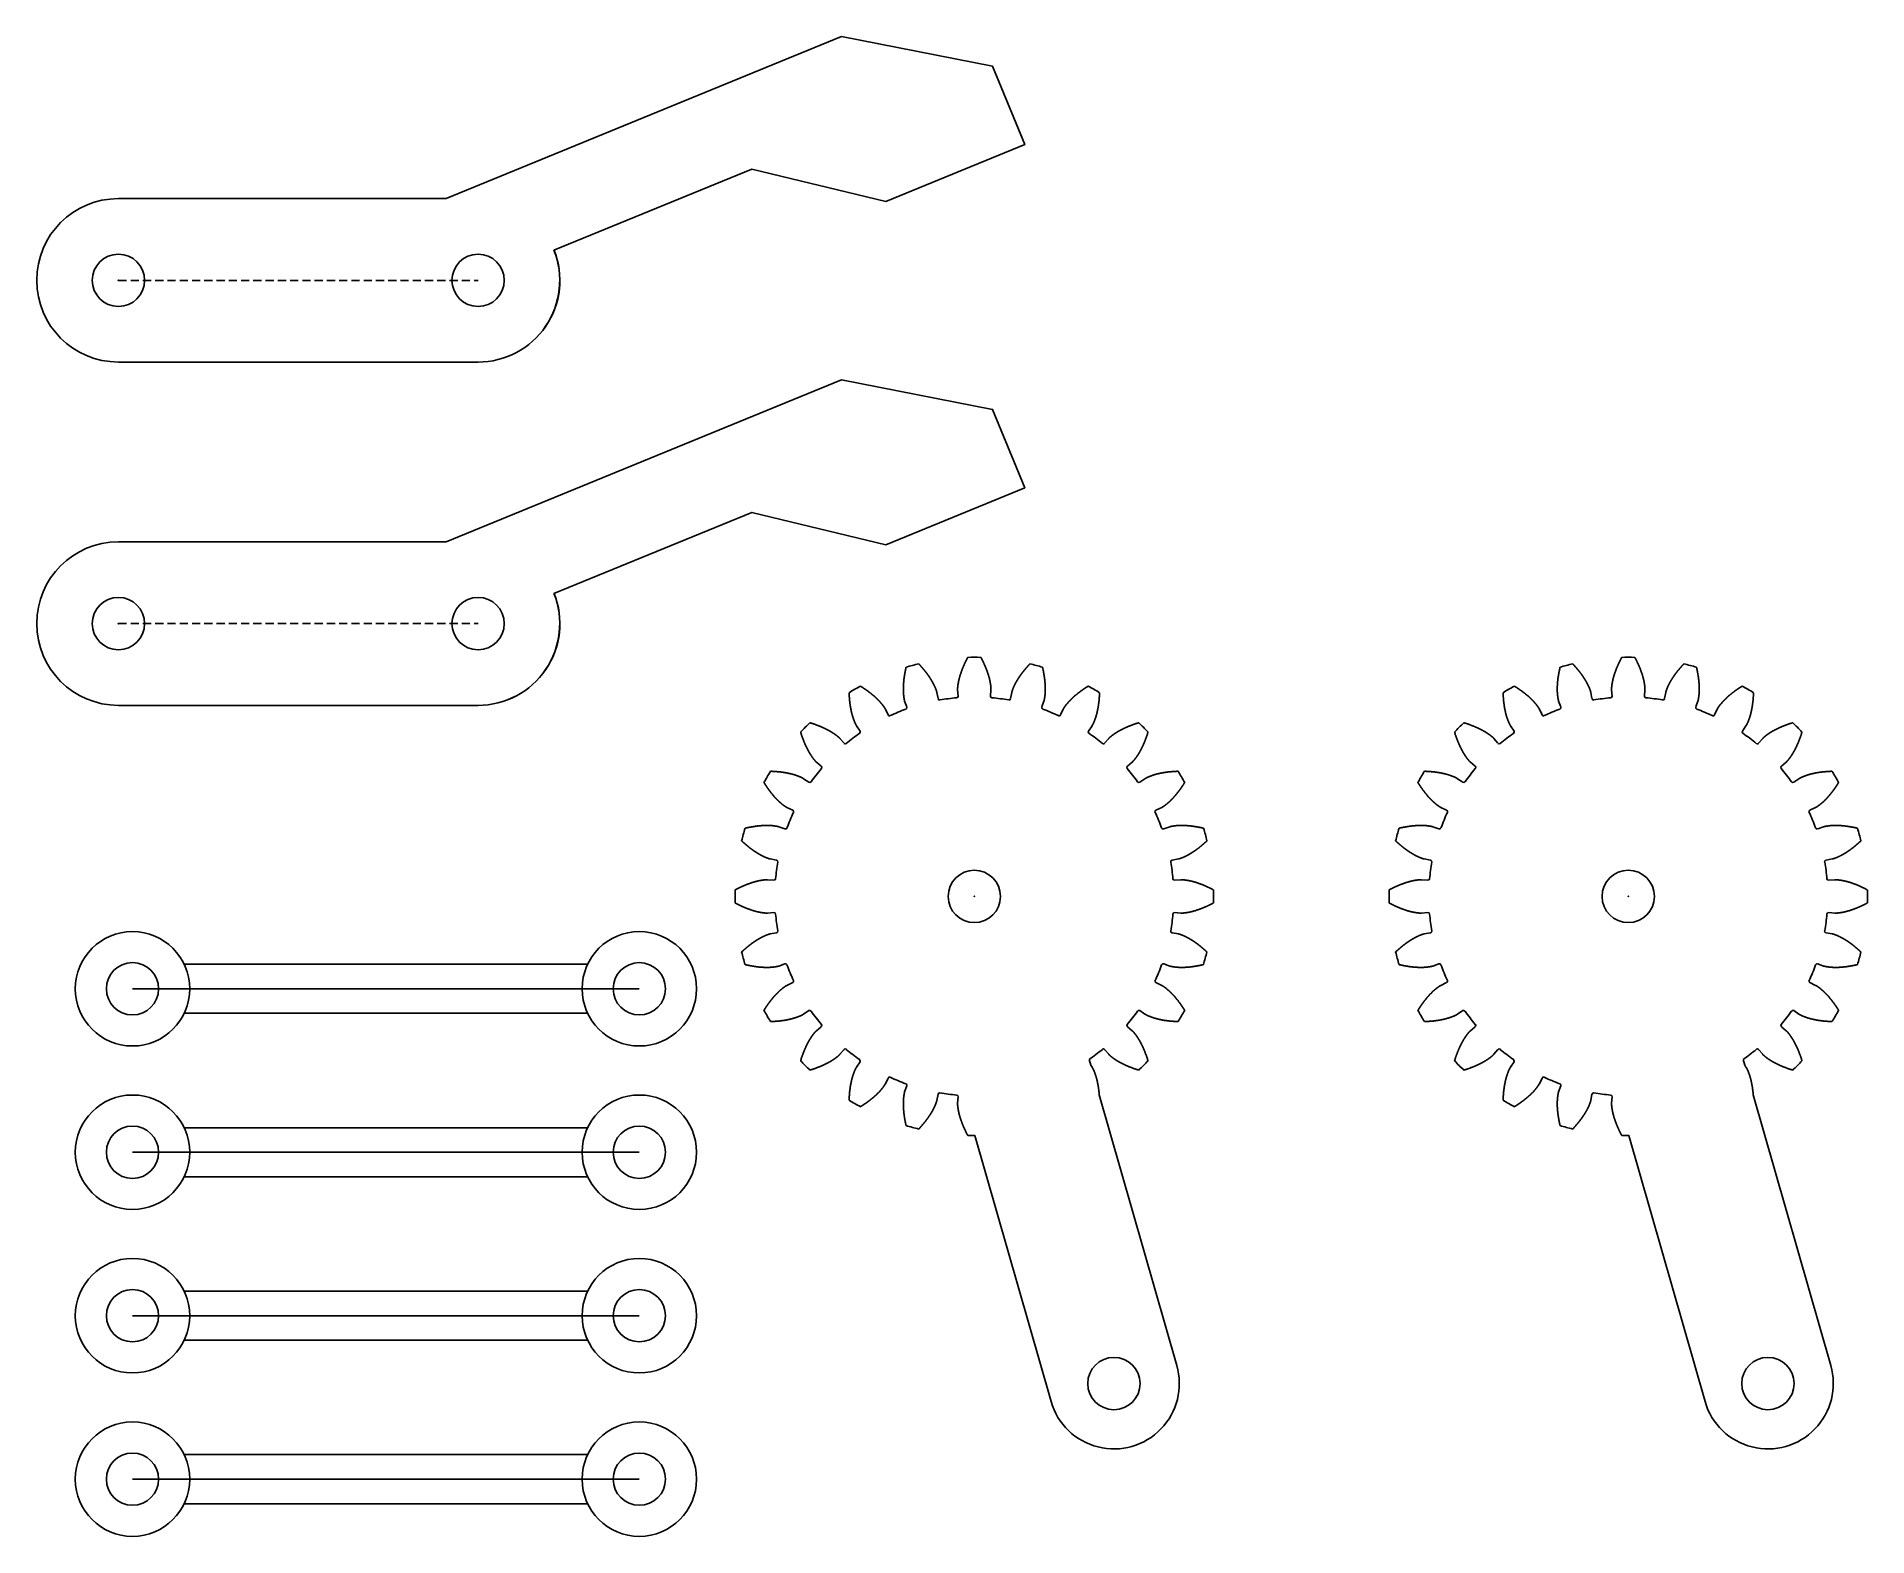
# Model space of a CAD drawing. Header units: millimetres. Extents: x -97 to 15, y -39 to 53.
import ezdxf

# ---------------------------------------------------------------- set-up
doc = ezdxf.new("R2010")
doc.units = ezdxf.units.MM
doc.linetypes.add('DASHED', pattern=[0.75, 0.5, -0.25])
doc.layers.get('0').update_dxf_attribs({"linetype": 'CONTINUOUS'})

msp = doc.modelspace()

# ---------------------------------------------------------------- linework, layer by layer
for p, q in [((-72.3, 42.69), (-48.13, 52.6)), ((-48.13, 52.6), (-38.88, 50.79)), ((-38.88, 50.79), (-36.91, 46)), ((-36.91, 46), (-45.41, 42.51)), ((-65.71, 39.53), (-53.6, 44.49)), ((-53.6, 44.49), (-45.41, 42.51)), ((-72.3, 42.69), (-92.35, 42.69)), ((-72.3, 21.69), (-48.13, 31.6)), ((-48.13, 31.6), (-38.88, 29.79)), ((-38.88, 29.79), (-36.91, 25)), ((-36.91, 25), (-45.41, 21.51)), ((-65.71, 18.53), (-53.6, 23.49)), ((-53.6, 23.49), (-45.41, 21.51)), ((-72.3, 21.69), (-92.35, 21.69)), ((-42.22, 12.1), (-42.29, 12.48)), ((-41.02, 12.64), (-40.99, 12.26)), ((-39.01, 12.26), (-38.98, 12.64)), ((-37.71, 12.48), (-37.78, 12.1)), ((-2.22, 12.1), (-2.29, 12.48)), ((-1.02, 12.64), (-0.99, 12.26)), ((0.99, 12.26), (1.02, 12.64)), ((2.29, 12.48), (2.22, 12.1)), ((-45.27, 11.11), (-45.44, 11.46)), ((-44.26, 11.95), (-44.13, 11.59)), ((-35.87, 11.59), (-35.74, 11.95)), ((-34.56, 11.46), (-34.73, 11.11)), ((-5.27, 11.11), (-5.44, 11.46)), ((-4.26, 11.95), (-4.13, 11.59)), ((4.13, 11.59), (4.26, 11.95)), ((5.44, 11.46), (5.27, 11.11)), ((-47.2, 10.44), (-46.98, 10.12)), ((-33.02, 10.12), (-32.8, 10.44)), ((-7.2, 10.44), (-6.98, 10.12)), ((6.98, 10.12), (7.2, 10.44)), ((-47.97, 9.37), (-48.22, 9.66)), ((-31.78, 9.66), (-32.03, 9.37)), ((-7.97, 9.37), (-8.22, 9.66)), ((8.22, 9.66), (7.97, 9.37)), ((-49.66, 8.22), (-49.37, 7.97)), ((-30.63, 7.97), (-30.34, 8.22)), ((-9.66, 8.22), (-9.37, 7.97)), ((9.37, 7.97), (9.66, 8.22)), ((-50.12, 6.98), (-50.44, 7.2)), ((-29.56, 7.2), (-29.88, 6.98)), ((-10.12, 6.98), (-10.44, 7.2)), ((10.44, 7.2), (10.12, 6.98)), ((-51.46, 5.44), (-51.11, 5.27)), ((-28.89, 5.27), (-28.54, 5.44)), ((-11.46, 5.44), (-11.11, 5.27)), ((11.11, 5.27), (11.46, 5.44)), ((-51.59, 4.13), (-51.95, 4.26)), ((-28.05, 4.26), (-28.41, 4.13)), ((-11.59, 4.13), (-11.95, 4.26)), ((11.95, 4.26), (11.59, 4.13)), ((-52.48, 2.29), (-52.1, 2.22)), ((-27.9, 2.22), (-27.52, 2.29)), ((-12.48, 2.29), (-12.1, 2.22)), ((12.1, 2.22), (12.48, 2.29)), ((-52.26, 0.99), (-52.64, 1.02)), ((-27.36, 1.02), (-27.74, 0.99)), ((-12.26, 0.99), (-12.64, 1.02)), ((12.64, 1.02), (12.26, 0.99)), ((-52.64, -1.02), (-52.26, -0.99)), ((-27.74, -0.99), (-27.36, -1.02)), ((-12.64, -1.02), (-12.26, -0.99)), ((12.26, -0.99), (12.64, -1.02)), ((-52.1, -2.22), (-52.48, -2.29)), ((-27.52, -2.29), (-27.9, -2.22)), ((-12.1, -2.22), (-12.48, -2.29)), ((12.48, -2.29), (12.1, -2.22)), ((-88.32, -4.15), (-63.65, -4.15)), ((-51.95, -4.26), (-51.59, -4.13)), ((-28.41, -4.13), (-28.05, -4.26)), ((-11.95, -4.26), (-11.59, -4.13)), ((11.59, -4.13), (11.95, -4.26)), ((-51.11, -5.27), (-51.46, -5.44)), ((-28.54, -5.44), (-28.89, -5.27)), ((-11.11, -5.27), (-11.46, -5.44)), ((11.46, -5.44), (11.11, -5.27)), ((-91.49, -5.65), (-60.49, -5.65)), ((-88.32, -7.15), (-63.65, -7.15)), ((-50.44, -7.2), (-50.12, -6.98)), ((-29.88, -6.98), (-29.56, -7.2)), ((-10.44, -7.2), (-10.12, -6.98)), ((10.12, -6.98), (10.44, -7.2)), ((-49.37, -7.97), (-49.66, -8.22)), ((-30.34, -8.22), (-30.63, -7.97)), ((-9.37, -7.97), (-9.66, -8.22)), ((9.66, -8.22), (9.37, -7.97)), ((-48.22, -9.66), (-47.97, -9.37)), ((-32.88, -10.32), (-32.98, -9.97)), ((-32.03, -9.37), (-31.78, -9.66)), ((-8.22, -9.66), (-7.97, -9.37)), ((7.12, -10.32), (7.02, -9.97)), ((7.97, -9.37), (8.22, -9.66)), ((-46.98, -10.12), (-47.2, -10.44)), ((-45.44, -11.46), (-45.27, -11.11)), ((-32.8, -10.44), (-32.88, -10.32)), ((-6.98, -10.12), (-7.2, -10.44)), ((-5.44, -11.46), (-5.27, -11.11)), ((7.2, -10.44), (7.12, -10.32)), ((-44.13, -11.59), (-44.26, -11.95)), ((-42.29, -12.48), (-42.22, -12.1)), ((-40.99, -12.26), (-41.02, -12.64)), ((-27.61, -28.7), (-32.36, -12.14)), ((-4.13, -11.59), (-4.26, -11.95)), ((-2.29, -12.48), (-2.22, -12.1)), ((-0.99, -12.26), (-1.02, -12.64)), ((12.39, -28.7), (7.64, -12.14)), ((-88.32, -14.15), (-63.65, -14.15)), ((-91.49, -15.65), (-60.49, -15.65)), ((-39.97, -14.62), (-35.3, -30.9)), ((0.03, -14.62), (4.7, -30.9)), ((-88.32, -17.15), (-63.65, -17.15)), ((-88.32, -24.15), (-63.65, -24.15)), ((-91.49, -25.65), (-60.49, -25.65)), ((-88.32, -27.15), (-63.65, -27.15)), ((-88.32, -34.15), (-63.65, -34.15)), ((-91.49, -35.65), (-60.49, -35.65)), ((-88.32, -37.15), (-63.65, -37.15))]:
    msp.add_line(p, q)
at = {"linetype": 'DASHED'}
for p, q in [((-92.35, 37.69), (-70.35, 37.69)), ((-92.35, 37.69), (-70.35, 37.69)), ((-92.35, 16.69), (-70.35, 16.69)), ((-92.35, 16.69), (-70.35, 16.69))]:
    msp.add_line(p, q, dxfattribs=at)
for points in [[(-48.13, 52.6), (-38.88, 50.79), (-36.91, 46), (-45.41, 42.51), (-53.6, 44.49), (-65.71, 39.53, -0.529593), (-70.35, 32.69), (-92.35, 32.69, -1), (-92.35, 42.69), (-72.3, 42.69)], [(-65.71, 18.53), (-53.6, 23.49), (-45.41, 21.51), (-36.91, 25), (-38.88, 29.79), (-48.13, 31.6), (-72.3, 21.69), (-92.35, 21.69, 1), (-92.35, 11.69), (-70.35, 11.69, 0.529593)]]:
    msp.add_lwpolyline(points, format="xyb", close=True)
for centre, radius in [((-92.35, 37.69), 1.6), ((-70.35, 37.69), 1.6), ((-92.35, 16.69), 1.6), ((-70.35, 16.69), 1.6), ((-40, 0), 1.6), ((0, 0), 1.6), ((-91.49, -5.65), 3.5), ((-60.49, -5.65), 3.5), ((-91.49, -5.65), 1.6), ((-60.49, -5.65), 1.6), ((-91.49, -15.65), 3.5), ((-60.49, -15.65), 3.5), ((-91.49, -15.65), 1.6), ((-60.49, -15.65), 1.6), ((-91.49, -25.65), 3.5), ((-60.49, -25.65), 3.5), ((-91.49, -25.65), 1.6), ((-60.49, -25.65), 1.6), ((-31.46, -29.8), 1.6), ((8.54, -29.8), 1.6), ((-91.49, -35.65), 3.5), ((-60.49, -35.65), 3.5), ((-91.49, -35.65), 1.6), ((-60.49, -35.65), 1.6)]:
    msp.add_circle(centre, radius)
for centre, radius, start, end in [((-92.35, 37.69), 5, 90, 270), ((-70.35, 37.69), 5, -90, 21.6216), ((-92.35, 16.69), 5, 90, 270), ((-70.35, 16.69), 5, -90, 21.6216), ((-40, 0), 14.63, 88.4232, 91.5768), ((0, 0), 14.63, 88.4232, 91.5768), ((-40, 0), 14.63, 103.4232, 106.5768), ((-40, 0), 14.63, 73.4232, 76.5768), ((0, 0), 14.63, 103.4232, 106.5768), ((0, 0), 14.63, 73.4232, 76.5768), ((-40, 0), 14.63, 118.4232, 121.5768), ((-40, 0), 14.63, 58.4232, 61.5768), ((0, 0), 14.63, 118.4232, 121.5768), ((0, 0), 14.63, 58.4232, 61.5768), ((-40, 0), 12.2, 110.0698, 114.9302), ((-44.22, 11.55), 0.1, -69.9302, 19.604), ((-42.12, 12.11), 0.1, 190.396, 279.9302), ((-40, 0), 12.2, 95.0698, 99.9302), ((-41.09, 12.25), 0.1, -84.9302, 4.604), ((-38.91, 12.25), 0.1, 175.396, 264.9302), ((-40, 0), 12.2, 80.0698, 84.9302), ((-37.88, 12.11), 0.1, 260.0698, 349.604), ((-35.78, 11.55), 0.1, 160.396, 249.9302), ((-40, 0), 12.2, 65.0698, 69.9302), ((0, 0), 12.2, 110.0698, 114.9302), ((-4.22, 11.55), 0.1, -69.9302, 19.604), ((-2.12, 12.11), 0.1, 190.396, 279.9302), ((0, 0), 12.2, 95.0698, 99.9302), ((-1.09, 12.25), 0.1, -84.9302, 4.604), ((1.09, 12.25), 0.1, 175.396, 264.9302), ((0, 0), 12.2, 80.0698, 84.9302), ((2.12, 12.11), 0.1, 260.0698, 349.604), ((4.22, 11.55), 0.1, 160.396, 249.9302), ((0, 0), 12.2, 65.0698, 69.9302), ((-40, 0), 14.63, 133.4232, 136.5768), ((-47.07, 10.07), 0.1, -54.9302, 34.604), ((-45.18, 11.15), 0.1, 205.396, 294.9302), ((-34.82, 11.15), 0.1, 245.0698, 334.604), ((-32.93, 10.07), 0.1, 145.396, 234.9302), ((-40, 0), 14.63, 43.4232, 46.5768), ((0, 0), 14.63, 133.4232, 136.5768), ((-7.07, 10.07), 0.1, -54.9302, 34.604), ((-5.18, 11.15), 0.1, 205.396, 294.9302), ((5.18, 11.15), 0.1, 245.0698, 334.604), ((7.07, 10.07), 0.1, 145.396, 234.9302), ((0, 0), 14.63, 43.4232, 46.5768), ((-47.89, 9.43), 0.1, 220.396, 309.9302), ((-40, 0), 12.2, 125.0698, 129.9302), ((-40, 0), 12.2, 50.0698, 54.9302), ((-32.11, 9.43), 0.1, 230.0698, 319.604), ((-7.89, 9.43), 0.1, 220.396, 309.9302), ((0, 0), 12.2, 125.0698, 129.9302), ((0, 0), 12.2, 50.0698, 54.9302), ((7.89, 9.43), 0.1, 230.0698, 319.604), ((-49.43, 7.89), 0.1, -39.9302, 49.604), ((-30.57, 7.89), 0.1, 130.396, 219.9302), ((-9.43, 7.89), 0.1, -39.9302, 49.604), ((9.43, 7.89), 0.1, 130.396, 219.9302), ((-40, 0), 14.63, 148.4232, 151.5768), ((-50.07, 7.07), 0.1, 235.396, 324.9302), ((-40, 0), 12.2, 140.0698, 144.9302), ((-40, 0), 12.2, 35.0698, 39.9302), ((-29.93, 7.07), 0.1, 215.0698, 304.604), ((-40, 0), 14.63, 28.4232, 31.5768), ((0, 0), 14.63, 148.4232, 151.5768), ((-10.07, 7.07), 0.1, 235.396, 324.9302), ((0, 0), 12.2, 140.0698, 144.9302), ((0, 0), 12.2, 35.0698, 39.9302), ((10.07, 7.07), 0.1, 215.0698, 304.604), ((0, 0), 14.63, 28.4232, 31.5768), ((-40, 0), 12.2, 155.0698, 159.9302), ((-51.15, 5.18), 0.1, -24.9302, 64.604), ((-28.85, 5.18), 0.1, 115.396, 204.9302), ((-40, 0), 12.2, 20.0698, 24.9302), ((0, 0), 12.2, 155.0698, 159.9302), ((-11.15, 5.18), 0.1, -24.9302, 64.604), ((11.15, 5.18), 0.1, 115.396, 204.9302), ((0, 0), 12.2, 20.0698, 24.9302), ((-40, 0), 14.63, 163.4232, 166.5768), ((-51.55, 4.22), 0.1, 250.396, 339.9302), ((-28.45, 4.22), 0.1, 200.0698, 289.604), ((-40, 0), 14.63, 13.4232, 16.5768), ((0, 0), 14.63, 163.4232, 166.5768), ((-11.55, 4.22), 0.1, 250.396, 339.9302), ((11.55, 4.22), 0.1, 200.0698, 289.604), ((0, 0), 14.63, 13.4232, 16.5768), ((-40, 0), 12.2, 170.0698, 174.9302), ((-52.11, 2.12), 0.1, -9.9302, 79.604), ((-27.89, 2.12), 0.1, 100.396, 189.9302), ((-40, 0), 12.2, 5.0698, 9.9302), ((0, 0), 12.2, 170.0698, 174.9302), ((-12.11, 2.12), 0.1, -9.9302, 79.604), ((12.11, 2.12), 0.1, 100.396, 189.9302), ((0, 0), 12.2, 5.0698, 9.9302), ((-40, 0), 14.63, 178.4232, 181.5768), ((-52.25, 1.09), 0.1, 265.396, 354.9302), ((-27.75, 1.09), 0.1, 185.0698, 274.604), ((-40, 0), 14.63, -1.5768, 1.5768), ((0, 0), 14.63, 178.4232, 181.5768), ((-12.25, 1.09), 0.1, 265.396, 354.9302), ((12.25, 1.09), 0.1, 185.0698, 274.604), ((0, 0), 14.63, -1.5768, 1.5768), ((-52.25, -1.09), 0.1, 5.0698, 94.604), ((-40, 0), 12.2, 185.0698, 189.9302), ((-40, 0), 12.2, 350.0698, 354.9302), ((-27.75, -1.09), 0.1, 85.396, 174.9302), ((-12.25, -1.09), 0.1, 5.0698, 94.604), ((0, 0), 12.2, 185.0698, 189.9302), ((0, 0), 12.2, 350.0698, 354.9302), ((12.25, -1.09), 0.1, 85.396, 174.9302), ((-52.11, -2.12), 0.1, -79.604, 9.9302), ((-27.89, -2.12), 0.1, 170.0698, 259.604), ((-12.11, -2.12), 0.1, -79.604, 9.9302), ((12.11, -2.12), 0.1, 170.0698, 259.604), ((-40, 0), 14.63, 193.4232, 196.5768), ((-51.55, -4.22), 0.1, 20.0698, 109.604), ((-40, 0), 12.2, 200.0698, 204.9302), ((-40, 0), 12.2, 335.0698, 339.9302), ((-28.45, -4.22), 0.1, 70.396, 159.9302), ((-40, 0), 14.62, 343.4232, 346.5768), ((0, 0), 14.63, 193.4232, 196.5768), ((-11.55, -4.22), 0.1, 20.0698, 109.604), ((0, 0), 12.2, 200.0698, 204.9302), ((0, 0), 12.2, 335.0698, 339.9302), ((11.55, -4.22), 0.1, 70.396, 159.9302), ((0, 0), 14.63, 343.4232, 346.5768), ((-51.15, -5.18), 0.1, -64.604, 24.9302), ((-28.85, -5.18), 0.1, 155.0698, 244.604), ((-11.15, -5.18), 0.1, -64.604, 24.9302), ((11.15, -5.18), 0.1, 155.0698, 244.604), ((-40, 0), 14.63, 208.4232, 211.5768), ((-50.07, -7.07), 0.1, 35.0698, 124.604), ((-40, 0), 12.2, 215.0698, 219.9302), ((-49.43, -7.89), 0.1, -49.604, 39.9302), ((-30.57, -7.89), 0.1, 140.0698, 229.604), ((-40, 0), 12.2, 320.0698, 324.9302), ((-29.93, -7.07), 0.1, 55.396, 144.9302), ((-40, 0), 14.63, 328.4232, 331.5768), ((0, 0), 14.63, 208.4232, 211.5768), ((-10.07, -7.07), 0.1, 35.0698, 124.604), ((0, 0), 12.2, 215.0698, 219.9302), ((-9.43, -7.89), 0.1, -49.604, 39.9302), ((9.43, -7.89), 0.1, 140.0698, 229.604), ((0, 0), 12.2, 320.0698, 324.9302), ((10.07, -7.07), 0.1, 55.396, 144.9302), ((0, 0), 14.63, 328.4232, 331.5768), ((-40, 0), 14.63, 223.4232, 226.5768), ((-47.89, -9.43), 0.1, 50.0698, 139.604), ((-40, 0), 12.2, 230.0698, 234.9302), ((-47.07, -10.07), 0.1, -34.604, 54.9302), ((-40, 0), 12.2, 305.1421, 309.9302), ((-32.11, -9.43), 0.1, 40.396, 129.9302), ((-40, 0), 14.63, 313.4232, 316.5768), ((0, 0), 14.63, 223.4232, 226.5768), ((-7.89, -9.43), 0.1, 50.0698, 139.604), ((0, 0), 12.2, 230.0698, 234.9302), ((-7.07, -10.07), 0.1, -34.604, 54.9302), ((0, 0), 12.2, 305.1421, 309.9302), ((7.89, -9.43), 0.1, 40.396, 129.9302), ((0, 0), 14.63, 313.4232, 316.5768), ((-45.18, -11.15), 0.1, 65.0698, 154.604), ((-40, 0), 12.2, 245.0698, 249.9302), ((-5.18, -11.15), 0.1, 65.0698, 154.604), ((0, 0), 12.2, 245.0698, 249.9302), ((-44.22, -11.55), 0.1, -19.604, 69.9302), ((-42.12, -12.11), 0.1, 80.0698, 169.604), ((-40, 0), 12.2, 260.0698, 264.9302), ((-41.09, -12.25), 0.1, -4.604, 84.9302), ((-4.22, -11.55), 0.1, -19.604, 69.9302), ((-2.12, -12.11), 0.1, 80.0698, 169.604), ((0, 0), 12.2, 260.0698, 264.9302), ((-1.09, -12.25), 0.1, -4.604, 84.9302), ((-40, 0), 14.63, 238.4232, 241.5768), ((0, 0), 14.63, 238.4232, 241.5768), ((-40, 0), 14.63, 253.4232, 256.5768), ((0, 0), 14.63, 253.4232, 256.5768), ((-40, 0), 14.63, 268.4232, 270.1271), ((0, 0), 14.63, 268.4232, 270.1271), ((-31.46, -29.8), 4, -164, 16), ((8.54, -29.8), 4, -164, 16)]:
    msp.add_arc(centre, radius, start, end)
for points in [[(-40.4, 14.62), (-40.41, 14.61), (-40.41, 14.6), (-40.42, 14.59), (-40.43, 14.56), (-40.45, 14.54), (-40.46, 14.51), (-40.48, 14.48), (-40.49, 14.45), (-40.5, 14.43), (-40.52, 14.4), (-40.53, 14.37), (-40.54, 14.34), (-40.56, 14.31), (-40.57, 14.29), (-40.58, 14.26), (-40.6, 14.23), (-40.61, 14.2), (-40.62, 14.17), (-40.63, 14.15), (-40.65, 14.12), (-40.66, 14.09), (-40.67, 14.06), (-40.68, 14.03), (-40.69, 14.01), (-40.71, 13.98), (-40.72, 13.95), (-40.73, 13.92), (-40.74, 13.89), (-40.75, 13.86), (-40.76, 13.84), (-40.77, 13.81), (-40.78, 13.78), (-40.79, 13.75), (-40.8, 13.72), (-40.81, 13.7), (-40.82, 13.67), (-40.83, 13.64), (-40.84, 13.61), (-40.85, 13.58), (-40.86, 13.55), (-40.87, 13.53), (-40.88, 13.5), (-40.88, 13.47), (-40.89, 13.44), (-40.9, 13.41), (-40.91, 13.38), (-40.92, 13.35), (-40.92, 13.33), (-40.93, 13.3), (-40.94, 13.27), (-40.94, 13.24), (-40.95, 13.21), (-40.96, 13.18), (-40.96, 13.16), (-40.97, 13.13), (-40.97, 13.1), (-40.98, 13.07), (-40.98, 13.04), (-40.99, 13.01), (-40.99, 12.99), (-41, 12.96), (-41, 12.93), (-41, 12.9), (-41.01, 12.87), (-41.01, 12.84), (-41.01, 12.81), (-41.02, 12.79), (-41.02, 12.76), (-41.02, 12.73), (-41.02, 12.7), (-41.02, 12.68), (-41.02, 12.66), (-41.02, 12.65), (-41.02, 12.64)], [(-38.98, 12.64), (-38.98, 12.65), (-38.98, 12.66), (-38.98, 12.68), (-38.98, 12.7), (-38.98, 12.73), (-38.98, 12.76), (-38.98, 12.79), (-38.99, 12.81), (-38.99, 12.84), (-38.99, 12.87), (-39, 12.9), (-39, 12.93), (-39, 12.96), (-39.01, 12.99), (-39.01, 13.01), (-39.02, 13.04), (-39.02, 13.07), (-39.03, 13.1), (-39.03, 13.13), (-39.04, 13.16), (-39.04, 13.18), (-39.05, 13.21), (-39.06, 13.24), (-39.06, 13.27), (-39.07, 13.3), (-39.08, 13.33), (-39.08, 13.35), (-39.09, 13.38), (-39.1, 13.41), (-39.11, 13.44), (-39.12, 13.47), (-39.12, 13.5), (-39.13, 13.53), (-39.14, 13.55), (-39.15, 13.58), (-39.16, 13.61), (-39.17, 13.64), (-39.18, 13.67), (-39.19, 13.7), (-39.2, 13.72), (-39.21, 13.75), (-39.22, 13.78), (-39.23, 13.81), (-39.24, 13.84), (-39.25, 13.86), (-39.26, 13.89), (-39.27, 13.92), (-39.28, 13.95), (-39.29, 13.98), (-39.31, 14.01), (-39.32, 14.03), (-39.33, 14.06), (-39.34, 14.09), (-39.35, 14.12), (-39.37, 14.15), (-39.38, 14.17), (-39.39, 14.2), (-39.4, 14.23), (-39.42, 14.26), (-39.43, 14.29), (-39.44, 14.31), (-39.46, 14.34), (-39.47, 14.37), (-39.48, 14.4), (-39.5, 14.43), (-39.51, 14.45), (-39.52, 14.48), (-39.54, 14.51), (-39.55, 14.54), (-39.57, 14.56), (-39.58, 14.59), (-39.59, 14.6), (-39.59, 14.61), (-39.6, 14.62)], [(-0.4, 14.62), (-0.41, 14.61), (-0.41, 14.6), (-0.42, 14.59), (-0.43, 14.56), (-0.45, 14.54), (-0.46, 14.51), (-0.48, 14.48), (-0.49, 14.45), (-0.5, 14.43), (-0.52, 14.4), (-0.53, 14.37), (-0.54, 14.34), (-0.56, 14.31), (-0.57, 14.29), (-0.58, 14.26), (-0.6, 14.23), (-0.61, 14.2), (-0.62, 14.17), (-0.63, 14.15), (-0.65, 14.12), (-0.66, 14.09), (-0.67, 14.06), (-0.68, 14.03), (-0.69, 14.01), (-0.71, 13.98), (-0.72, 13.95), (-0.73, 13.92), (-0.74, 13.89), (-0.75, 13.86), (-0.76, 13.84), (-0.77, 13.81), (-0.78, 13.78), (-0.79, 13.75), (-0.8, 13.72), (-0.81, 13.7), (-0.82, 13.67), (-0.83, 13.64), (-0.84, 13.61), (-0.85, 13.58), (-0.86, 13.55), (-0.87, 13.53), (-0.88, 13.5), (-0.88, 13.47), (-0.89, 13.44), (-0.9, 13.41), (-0.91, 13.38), (-0.92, 13.35), (-0.92, 13.33), (-0.93, 13.3), (-0.94, 13.27), (-0.94, 13.24), (-0.95, 13.21), (-0.96, 13.18), (-0.96, 13.16), (-0.97, 13.13), (-0.97, 13.1), (-0.98, 13.07), (-0.98, 13.04), (-0.99, 13.01), (-0.99, 12.99), (-1, 12.96), (-1, 12.93), (-1, 12.9), (-1.01, 12.87), (-1.01, 12.84), (-1.01, 12.81), (-1.02, 12.79), (-1.02, 12.76), (-1.02, 12.73), (-1.02, 12.7), (-1.02, 12.68), (-1.02, 12.66), (-1.02, 12.65), (-1.02, 12.64)], [(1.02, 12.64), (1.02, 12.65), (1.02, 12.66), (1.02, 12.68), (1.02, 12.7), (1.02, 12.73), (1.02, 12.76), (1.02, 12.79), (1.01, 12.81), (1.01, 12.84), (1.01, 12.87), (1, 12.9), (1, 12.93), (1, 12.96), (0.99, 12.99), (0.99, 13.01), (0.98, 13.04), (0.98, 13.07), (0.97, 13.1), (0.97, 13.13), (0.96, 13.16), (0.96, 13.18), (0.95, 13.21), (0.94, 13.24), (0.94, 13.27), (0.93, 13.3), (0.92, 13.33), (0.92, 13.35), (0.91, 13.38), (0.9, 13.41), (0.89, 13.44), (0.88, 13.47), (0.88, 13.5), (0.87, 13.53), (0.86, 13.55), (0.85, 13.58), (0.84, 13.61), (0.83, 13.64), (0.82, 13.67), (0.81, 13.7), (0.8, 13.72), (0.79, 13.75), (0.78, 13.78), (0.77, 13.81), (0.76, 13.84), (0.75, 13.86), (0.74, 13.89), (0.73, 13.92), (0.72, 13.95), (0.71, 13.98), (0.69, 14.01), (0.68, 14.03), (0.67, 14.06), (0.66, 14.09), (0.65, 14.12), (0.63, 14.15), (0.62, 14.17), (0.61, 14.2), (0.6, 14.23), (0.58, 14.26), (0.57, 14.29), (0.56, 14.31), (0.54, 14.34), (0.53, 14.37), (0.52, 14.4), (0.5, 14.43), (0.49, 14.45), (0.48, 14.48), (0.46, 14.51), (0.45, 14.54), (0.43, 14.56), (0.42, 14.59), (0.41, 14.6), (0.41, 14.61), (0.4, 14.62)], [(-44.17, 14.02), (-44.17, 14.01), (-44.18, 14), (-44.18, 13.98), (-44.19, 13.96), (-44.19, 13.93), (-44.2, 13.9), (-44.21, 13.86), (-44.21, 13.83), (-44.22, 13.8), (-44.23, 13.77), (-44.23, 13.74), (-44.24, 13.71), (-44.24, 13.68), (-44.25, 13.65), (-44.25, 13.62), (-44.26, 13.59), (-44.26, 13.56), (-44.27, 13.53), (-44.27, 13.5), (-44.28, 13.47), (-44.28, 13.44), (-44.29, 13.41), (-44.29, 13.38), (-44.3, 13.35), (-44.3, 13.32), (-44.3, 13.29), (-44.31, 13.26), (-44.31, 13.23), (-44.31, 13.2), (-44.32, 13.17), (-44.32, 13.14), (-44.32, 13.11), (-44.32, 13.08), (-44.33, 13.05), (-44.33, 13.02), (-44.33, 12.99), (-44.33, 12.96), (-44.33, 12.93), (-44.34, 12.9), (-44.34, 12.87), (-44.34, 12.84), (-44.34, 12.81), (-44.34, 12.78), (-44.34, 12.75), (-44.34, 12.72), (-44.34, 12.69), (-44.34, 12.66), (-44.34, 12.63), (-44.34, 12.6), (-44.34, 12.58), (-44.34, 12.55), (-44.34, 12.52), (-44.34, 12.49), (-44.33, 12.46), (-44.33, 12.43), (-44.33, 12.4), (-44.33, 12.37), (-44.33, 12.34), (-44.32, 12.31), (-44.32, 12.29), (-44.32, 12.26), (-44.31, 12.23), (-44.31, 12.2), (-44.3, 12.17), (-44.3, 12.14), (-44.3, 12.12), (-44.29, 12.09), (-44.29, 12.06), (-44.28, 12.03), (-44.27, 12), (-44.27, 11.98), (-44.26, 11.97), (-44.26, 11.96), (-44.26, 11.95)], [(-42.29, 12.48), (-42.29, 12.48), (-42.29, 12.49), (-42.3, 12.51), (-42.3, 12.53), (-42.31, 12.56), (-42.32, 12.59), (-42.33, 12.61), (-42.34, 12.64), (-42.35, 12.67), (-42.36, 12.69), (-42.37, 12.72), (-42.38, 12.75), (-42.39, 12.77), (-42.4, 12.8), (-42.41, 12.83), (-42.43, 12.85), (-42.44, 12.88), (-42.45, 12.9), (-42.46, 12.93), (-42.48, 12.96), (-42.49, 12.98), (-42.5, 13.01), (-42.52, 13.03), (-42.53, 13.06), (-42.54, 13.09), (-42.56, 13.11), (-42.57, 13.14), (-42.59, 13.16), (-42.6, 13.19), (-42.62, 13.21), (-42.63, 13.24), (-42.65, 13.26), (-42.66, 13.29), (-42.68, 13.31), (-42.69, 13.34), (-42.71, 13.36), (-42.73, 13.39), (-42.74, 13.41), (-42.76, 13.44), (-42.78, 13.46), (-42.79, 13.49), (-42.81, 13.51), (-42.83, 13.54), (-42.85, 13.56), (-42.86, 13.59), (-42.88, 13.61), (-42.9, 13.64), (-42.92, 13.66), (-42.94, 13.68), (-42.95, 13.71), (-42.97, 13.73), (-42.99, 13.76), (-43.01, 13.78), (-43.03, 13.8), (-43.05, 13.83), (-43.07, 13.85), (-43.09, 13.88), (-43.11, 13.9), (-43.13, 13.92), (-43.15, 13.95), (-43.17, 13.97), (-43.19, 13.99), (-43.21, 14.02), (-43.23, 14.04), (-43.25, 14.06), (-43.27, 14.09), (-43.29, 14.11), (-43.31, 14.13), (-43.33, 14.16), (-43.35, 14.18), (-43.37, 14.2), (-43.38, 14.21), (-43.39, 14.22), (-43.4, 14.23)], [(-36.6, 14.23), (-36.61, 14.22), (-36.62, 14.21), (-36.63, 14.2), (-36.65, 14.18), (-36.67, 14.16), (-36.69, 14.13), (-36.71, 14.11), (-36.73, 14.09), (-36.75, 14.06), (-36.77, 14.04), (-36.79, 14.02), (-36.81, 13.99), (-36.83, 13.97), (-36.85, 13.95), (-36.87, 13.92), (-36.89, 13.9), (-36.91, 13.88), (-36.93, 13.85), (-36.95, 13.83), (-36.97, 13.8), (-36.99, 13.78), (-37.01, 13.76), (-37.03, 13.73), (-37.05, 13.71), (-37.06, 13.68), (-37.08, 13.66), (-37.1, 13.64), (-37.12, 13.61), (-37.14, 13.59), (-37.15, 13.56), (-37.17, 13.54), (-37.19, 13.51), (-37.21, 13.49), (-37.22, 13.46), (-37.24, 13.44), (-37.26, 13.41), (-37.27, 13.39), (-37.29, 13.36), (-37.31, 13.34), (-37.32, 13.31), (-37.34, 13.29), (-37.35, 13.26), (-37.37, 13.24), (-37.38, 13.21), (-37.4, 13.19), (-37.41, 13.16), (-37.43, 13.14), (-37.44, 13.11), (-37.46, 13.09), (-37.47, 13.06), (-37.48, 13.03), (-37.5, 13.01), (-37.51, 12.98), (-37.52, 12.96), (-37.54, 12.93), (-37.55, 12.9), (-37.56, 12.88), (-37.57, 12.85), (-37.59, 12.83), (-37.6, 12.8), (-37.61, 12.77), (-37.62, 12.75), (-37.63, 12.72), (-37.64, 12.69), (-37.65, 12.67), (-37.66, 12.64), (-37.67, 12.61), (-37.68, 12.59), (-37.69, 12.56), (-37.7, 12.53), (-37.7, 12.51), (-37.71, 12.49), (-37.71, 12.48), (-37.71, 12.48)], [(-35.74, 11.95), (-35.74, 11.96), (-35.74, 11.97), (-35.73, 11.98), (-35.73, 12), (-35.72, 12.03), (-35.71, 12.06), (-35.71, 12.09), (-35.7, 12.12), (-35.7, 12.14), (-35.7, 12.17), (-35.69, 12.2), (-35.69, 12.23), (-35.68, 12.26), (-35.68, 12.29), (-35.68, 12.31), (-35.67, 12.34), (-35.67, 12.37), (-35.67, 12.4), (-35.67, 12.43), (-35.67, 12.46), (-35.66, 12.49), (-35.66, 12.52), (-35.66, 12.55), (-35.66, 12.58), (-35.66, 12.6), (-35.66, 12.63), (-35.66, 12.66), (-35.66, 12.69), (-35.66, 12.72), (-35.66, 12.75), (-35.66, 12.78), (-35.66, 12.81), (-35.66, 12.84), (-35.66, 12.87), (-35.66, 12.9), (-35.67, 12.93), (-35.67, 12.96), (-35.67, 12.99), (-35.67, 13.02), (-35.67, 13.05), (-35.68, 13.08), (-35.68, 13.11), (-35.68, 13.14), (-35.68, 13.17), (-35.69, 13.2), (-35.69, 13.23), (-35.69, 13.26), (-35.7, 13.29), (-35.7, 13.32), (-35.7, 13.35), (-35.71, 13.38), (-35.71, 13.41), (-35.72, 13.44), (-35.72, 13.47), (-35.73, 13.5), (-35.73, 13.53), (-35.74, 13.56), (-35.74, 13.59), (-35.75, 13.62), (-35.75, 13.65), (-35.76, 13.68), (-35.76, 13.71), (-35.77, 13.74), (-35.77, 13.77), (-35.78, 13.8), (-35.79, 13.83), (-35.79, 13.86), (-35.8, 13.9), (-35.81, 13.93), (-35.81, 13.96), (-35.82, 13.98), (-35.82, 14), (-35.83, 14.01), (-35.83, 14.02)], [(-4.17, 14.02), (-4.17, 14.01), (-4.18, 14), (-4.18, 13.98), (-4.19, 13.96), (-4.19, 13.93), (-4.2, 13.9), (-4.21, 13.86), (-4.21, 13.83), (-4.22, 13.8), (-4.23, 13.77), (-4.23, 13.74), (-4.24, 13.71), (-4.24, 13.68), (-4.25, 13.65), (-4.25, 13.62), (-4.26, 13.59), (-4.26, 13.56), (-4.27, 13.53), (-4.27, 13.5), (-4.28, 13.47), (-4.28, 13.44), (-4.29, 13.41), (-4.29, 13.38), (-4.3, 13.35), (-4.3, 13.32), (-4.3, 13.29), (-4.31, 13.26), (-4.31, 13.23), (-4.31, 13.2), (-4.32, 13.17), (-4.32, 13.14), (-4.32, 13.11), (-4.32, 13.08), (-4.33, 13.05), (-4.33, 13.02), (-4.33, 12.99), (-4.33, 12.96), (-4.33, 12.93), (-4.34, 12.9), (-4.34, 12.87), (-4.34, 12.84), (-4.34, 12.81), (-4.34, 12.78), (-4.34, 12.75), (-4.34, 12.72), (-4.34, 12.69), (-4.34, 12.66), (-4.34, 12.63), (-4.34, 12.6), (-4.34, 12.58), (-4.34, 12.55), (-4.34, 12.52), (-4.34, 12.49), (-4.33, 12.46), (-4.33, 12.43), (-4.33, 12.4), (-4.33, 12.37), (-4.33, 12.34), (-4.32, 12.31), (-4.32, 12.29), (-4.32, 12.26), (-4.31, 12.23), (-4.31, 12.2), (-4.3, 12.17), (-4.3, 12.14), (-4.3, 12.12), (-4.29, 12.09), (-4.29, 12.06), (-4.28, 12.03), (-4.27, 12), (-4.27, 11.98), (-4.26, 11.97), (-4.26, 11.96), (-4.26, 11.95)], [(-2.29, 12.48), (-2.29, 12.48), (-2.29, 12.49), (-2.3, 12.51), (-2.3, 12.53), (-2.31, 12.56), (-2.32, 12.59), (-2.33, 12.61), (-2.34, 12.64), (-2.35, 12.67), (-2.36, 12.69), (-2.37, 12.72), (-2.38, 12.75), (-2.39, 12.77), (-2.4, 12.8), (-2.41, 12.83), (-2.43, 12.85), (-2.44, 12.88), (-2.45, 12.9), (-2.46, 12.93), (-2.48, 12.96), (-2.49, 12.98), (-2.5, 13.01), (-2.52, 13.03), (-2.53, 13.06), (-2.54, 13.09), (-2.56, 13.11), (-2.57, 13.14), (-2.59, 13.16), (-2.6, 13.19), (-2.62, 13.21), (-2.63, 13.24), (-2.65, 13.26), (-2.66, 13.29), (-2.68, 13.31), (-2.69, 13.34), (-2.71, 13.36), (-2.73, 13.39), (-2.74, 13.41), (-2.76, 13.44), (-2.78, 13.46), (-2.79, 13.49), (-2.81, 13.51), (-2.83, 13.54), (-2.85, 13.56), (-2.86, 13.59), (-2.88, 13.61), (-2.9, 13.64), (-2.92, 13.66), (-2.94, 13.68), (-2.95, 13.71), (-2.97, 13.73), (-2.99, 13.76), (-3.01, 13.78), (-3.03, 13.8), (-3.05, 13.83), (-3.07, 13.85), (-3.09, 13.88), (-3.11, 13.9), (-3.13, 13.92), (-3.15, 13.95), (-3.17, 13.97), (-3.19, 13.99), (-3.21, 14.02), (-3.23, 14.04), (-3.25, 14.06), (-3.27, 14.09), (-3.29, 14.11), (-3.31, 14.13), (-3.33, 14.16), (-3.35, 14.18), (-3.37, 14.2), (-3.38, 14.21), (-3.39, 14.22), (-3.4, 14.23)], [(3.4, 14.23), (3.39, 14.22), (3.38, 14.21), (3.37, 14.2), (3.35, 14.18), (3.33, 14.16), (3.31, 14.13), (3.29, 14.11), (3.27, 14.09), (3.25, 14.06), (3.23, 14.04), (3.21, 14.02), (3.19, 13.99), (3.17, 13.97), (3.15, 13.95), (3.13, 13.92), (3.11, 13.9), (3.09, 13.88), (3.07, 13.85), (3.05, 13.83), (3.03, 13.8), (3.01, 13.78), (2.99, 13.76), (2.97, 13.73), (2.95, 13.71), (2.94, 13.68), (2.92, 13.66), (2.9, 13.64), (2.88, 13.61), (2.86, 13.59), (2.85, 13.56), (2.83, 13.54), (2.81, 13.51), (2.79, 13.49), (2.78, 13.46), (2.76, 13.44), (2.74, 13.41), (2.73, 13.39), (2.71, 13.36), (2.69, 13.34), (2.68, 13.31), (2.66, 13.29), (2.65, 13.26), (2.63, 13.24), (2.62, 13.21), (2.6, 13.19), (2.59, 13.16), (2.57, 13.14), (2.56, 13.11), (2.54, 13.09), (2.53, 13.06), (2.52, 13.03), (2.5, 13.01), (2.49, 12.98), (2.48, 12.96), (2.46, 12.93), (2.45, 12.9), (2.44, 12.88), (2.43, 12.85), (2.41, 12.83), (2.4, 12.8), (2.39, 12.77), (2.38, 12.75), (2.37, 12.72), (2.36, 12.69), (2.35, 12.67), (2.34, 12.64), (2.33, 12.61), (2.32, 12.59), (2.31, 12.56), (2.3, 12.53), (2.3, 12.51), (2.29, 12.49), (2.29, 12.48), (2.29, 12.48)], [(4.26, 11.95), (4.26, 11.96), (4.26, 11.97), (4.27, 11.98), (4.27, 12), (4.28, 12.03), (4.29, 12.06), (4.29, 12.09), (4.3, 12.12), (4.3, 12.14), (4.3, 12.17), (4.31, 12.2), (4.31, 12.23), (4.32, 12.26), (4.32, 12.29), (4.32, 12.31), (4.33, 12.34), (4.33, 12.37), (4.33, 12.4), (4.33, 12.43), (4.33, 12.46), (4.34, 12.49), (4.34, 12.52), (4.34, 12.55), (4.34, 12.58), (4.34, 12.6), (4.34, 12.63), (4.34, 12.66), (4.34, 12.69), (4.34, 12.72), (4.34, 12.75), (4.34, 12.78), (4.34, 12.81), (4.34, 12.84), (4.34, 12.87), (4.34, 12.9), (4.33, 12.93), (4.33, 12.96), (4.33, 12.99), (4.33, 13.02), (4.33, 13.05), (4.32, 13.08), (4.32, 13.11), (4.32, 13.14), (4.32, 13.17), (4.31, 13.2), (4.31, 13.23), (4.31, 13.26), (4.3, 13.29), (4.3, 13.32), (4.3, 13.35), (4.29, 13.38), (4.29, 13.41), (4.28, 13.44), (4.28, 13.47), (4.27, 13.5), (4.27, 13.53), (4.26, 13.56), (4.26, 13.59), (4.25, 13.62), (4.25, 13.65), (4.24, 13.68), (4.24, 13.71), (4.23, 13.74), (4.23, 13.77), (4.22, 13.8), (4.21, 13.83), (4.21, 13.86), (4.2, 13.9), (4.19, 13.93), (4.19, 13.96), (4.18, 13.98), (4.18, 14), (4.17, 14.01), (4.17, 14.02)], [(-47.66, 12.46), (-47.66, 12.45), (-47.66, 12.44), (-47.66, 12.42), (-47.66, 12.4), (-47.65, 12.37), (-47.65, 12.33), (-47.65, 12.3), (-47.65, 12.27), (-47.65, 12.24), (-47.65, 12.21), (-47.64, 12.18), (-47.64, 12.15), (-47.64, 12.12), (-47.64, 12.09), (-47.63, 12.06), (-47.63, 12.03), (-47.63, 11.99), (-47.63, 11.96), (-47.62, 11.93), (-47.62, 11.9), (-47.62, 11.87), (-47.61, 11.84), (-47.61, 11.81), (-47.6, 11.78), (-47.6, 11.75), (-47.6, 11.72), (-47.59, 11.69), (-47.59, 11.66), (-47.58, 11.63), (-47.58, 11.6), (-47.57, 11.57), (-47.57, 11.54), (-47.56, 11.51), (-47.56, 11.48), (-47.55, 11.45), (-47.54, 11.43), (-47.54, 11.4), (-47.53, 11.37), (-47.53, 11.34), (-47.52, 11.31), (-47.51, 11.28), (-47.51, 11.25), (-47.5, 11.22), (-47.49, 11.19), (-47.49, 11.16), (-47.48, 11.14), (-47.47, 11.11), (-47.46, 11.08), (-47.45, 11.05), (-47.45, 11.02), (-47.44, 11), (-47.43, 10.97), (-47.42, 10.94), (-47.41, 10.91), (-47.4, 10.88), (-47.39, 10.86), (-47.38, 10.83), (-47.37, 10.8), (-47.36, 10.78), (-47.35, 10.75), (-47.34, 10.72), (-47.33, 10.7), (-47.32, 10.67), (-47.31, 10.64), (-47.3, 10.62), (-47.28, 10.59), (-47.27, 10.57), (-47.26, 10.54), (-47.25, 10.51), (-47.23, 10.49), (-47.22, 10.47), (-47.21, 10.46), (-47.21, 10.45), (-47.2, 10.44)], [(-45.44, 11.46), (-45.44, 11.47), (-45.45, 11.48), (-45.46, 11.49), (-45.47, 11.51), (-45.48, 11.53), (-45.5, 11.56), (-45.51, 11.58), (-45.53, 11.6), (-45.55, 11.63), (-45.56, 11.65), (-45.58, 11.67), (-45.6, 11.7), (-45.61, 11.72), (-45.63, 11.74), (-45.65, 11.76), (-45.67, 11.79), (-45.69, 11.81), (-45.71, 11.83), (-45.73, 11.85), (-45.74, 11.87), (-45.76, 11.9), (-45.78, 11.92), (-45.8, 11.94), (-45.82, 11.96), (-45.84, 11.98), (-45.86, 12), (-45.88, 12.02), (-45.91, 12.04), (-45.93, 12.06), (-45.95, 12.09), (-45.97, 12.11), (-45.99, 12.13), (-46.01, 12.15), (-46.03, 12.17), (-46.06, 12.19), (-46.08, 12.21), (-46.1, 12.23), (-46.12, 12.25), (-46.14, 12.27), (-46.17, 12.29), (-46.19, 12.31), (-46.21, 12.32), (-46.24, 12.34), (-46.26, 12.36), (-46.28, 12.38), (-46.31, 12.4), (-46.33, 12.42), (-46.35, 12.44), (-46.38, 12.46), (-46.4, 12.48), (-46.43, 12.49), (-46.45, 12.51), (-46.47, 12.53), (-46.5, 12.55), (-46.52, 12.57), (-46.55, 12.59), (-46.57, 12.6), (-46.6, 12.62), (-46.62, 12.64), (-46.65, 12.66), (-46.67, 12.67), (-46.7, 12.69), (-46.73, 12.71), (-46.75, 12.73), (-46.78, 12.74), (-46.8, 12.76), (-46.83, 12.78), (-46.86, 12.8), (-46.88, 12.81), (-46.91, 12.83), (-46.93, 12.84), (-46.95, 12.85), (-46.96, 12.86), (-46.96, 12.86)], [(-33.04, 12.86), (-33.04, 12.86), (-33.05, 12.85), (-33.07, 12.84), (-33.09, 12.83), (-33.12, 12.81), (-33.14, 12.8), (-33.17, 12.78), (-33.2, 12.76), (-33.22, 12.74), (-33.25, 12.73), (-33.27, 12.71), (-33.3, 12.69), (-33.33, 12.67), (-33.35, 12.66), (-33.38, 12.64), (-33.4, 12.62), (-33.43, 12.6), (-33.45, 12.59), (-33.48, 12.57), (-33.5, 12.55), (-33.53, 12.53), (-33.55, 12.51), (-33.57, 12.49), (-33.6, 12.48), (-33.62, 12.46), (-33.65, 12.44), (-33.67, 12.42), (-33.69, 12.4), (-33.72, 12.38), (-33.74, 12.36), (-33.76, 12.34), (-33.79, 12.32), (-33.81, 12.31), (-33.83, 12.29), (-33.86, 12.27), (-33.88, 12.25), (-33.9, 12.23), (-33.92, 12.21), (-33.94, 12.19), (-33.97, 12.17), (-33.99, 12.15), (-34.01, 12.13), (-34.03, 12.11), (-34.05, 12.09), (-34.07, 12.06), (-34.09, 12.04), (-34.12, 12.02), (-34.14, 12), (-34.16, 11.98), (-34.18, 11.96), (-34.2, 11.94), (-34.22, 11.92), (-34.24, 11.9), (-34.26, 11.87), (-34.27, 11.85), (-34.29, 11.83), (-34.31, 11.81), (-34.33, 11.79), (-34.35, 11.76), (-34.37, 11.74), (-34.39, 11.72), (-34.4, 11.7), (-34.42, 11.67), (-34.44, 11.65), (-34.45, 11.63), (-34.47, 11.6), (-34.49, 11.58), (-34.5, 11.56), (-34.52, 11.53), (-34.53, 11.51), (-34.54, 11.49), (-34.55, 11.48), (-34.56, 11.47), (-34.56, 11.46)], [(-32.8, 10.44), (-32.79, 10.45), (-32.79, 10.46), (-32.78, 10.47), (-32.77, 10.49), (-32.75, 10.51), (-32.74, 10.54), (-32.73, 10.57), (-32.72, 10.59), (-32.7, 10.62), (-32.69, 10.64), (-32.68, 10.67), (-32.67, 10.7), (-32.66, 10.72), (-32.65, 10.75), (-32.64, 10.78), (-32.63, 10.8), (-32.62, 10.83), (-32.61, 10.86), (-32.6, 10.88), (-32.59, 10.91), (-32.58, 10.94), (-32.57, 10.97), (-32.56, 11), (-32.55, 11.02), (-32.55, 11.05), (-32.54, 11.08), (-32.53, 11.11), (-32.52, 11.14), (-32.51, 11.16), (-32.51, 11.19), (-32.5, 11.22), (-32.49, 11.25), (-32.49, 11.28), (-32.48, 11.31), (-32.47, 11.34), (-32.47, 11.37), (-32.46, 11.4), (-32.46, 11.43), (-32.45, 11.45), (-32.44, 11.48), (-32.44, 11.51), (-32.43, 11.54), (-32.43, 11.57), (-32.42, 11.6), (-32.42, 11.63), (-32.41, 11.66), (-32.41, 11.69), (-32.4, 11.72), (-32.4, 11.75), (-32.4, 11.78), (-32.39, 11.81), (-32.39, 11.84), (-32.38, 11.87), (-32.38, 11.9), (-32.38, 11.93), (-32.37, 11.96), (-32.37, 11.99), (-32.37, 12.03), (-32.37, 12.06), (-32.36, 12.09), (-32.36, 12.12), (-32.36, 12.15), (-32.36, 12.18), (-32.35, 12.21), (-32.35, 12.24), (-32.35, 12.27), (-32.35, 12.3), (-32.35, 12.33), (-32.35, 12.37), (-32.34, 12.4), (-32.34, 12.42), (-32.34, 12.44), (-32.34, 12.45), (-32.34, 12.46)], [(-7.66, 12.46), (-7.66, 12.45), (-7.66, 12.44), (-7.66, 12.42), (-7.66, 12.4), (-7.65, 12.37), (-7.65, 12.33), (-7.65, 12.3), (-7.65, 12.27), (-7.65, 12.24), (-7.65, 12.21), (-7.64, 12.18), (-7.64, 12.15), (-7.64, 12.12), (-7.64, 12.09), (-7.63, 12.06), (-7.63, 12.03), (-7.63, 11.99), (-7.63, 11.96), (-7.62, 11.93), (-7.62, 11.9), (-7.62, 11.87), (-7.61, 11.84), (-7.61, 11.81), (-7.6, 11.78), (-7.6, 11.75), (-7.6, 11.72), (-7.59, 11.69), (-7.59, 11.66), (-7.58, 11.63), (-7.58, 11.6), (-7.57, 11.57), (-7.57, 11.54), (-7.56, 11.51), (-7.56, 11.48), (-7.55, 11.45), (-7.54, 11.43), (-7.54, 11.4), (-7.53, 11.37), (-7.53, 11.34), (-7.52, 11.31), (-7.51, 11.28), (-7.51, 11.25), (-7.5, 11.22), (-7.49, 11.19), (-7.49, 11.16), (-7.48, 11.14), (-7.47, 11.11), (-7.46, 11.08), (-7.45, 11.05), (-7.45, 11.02), (-7.44, 11), (-7.43, 10.97), (-7.42, 10.94), (-7.41, 10.91), (-7.4, 10.88), (-7.39, 10.86), (-7.38, 10.83), (-7.37, 10.8), (-7.36, 10.78), (-7.35, 10.75), (-7.34, 10.72), (-7.33, 10.7), (-7.32, 10.67), (-7.31, 10.64), (-7.3, 10.62), (-7.28, 10.59), (-7.27, 10.57), (-7.26, 10.54), (-7.25, 10.51), (-7.23, 10.49), (-7.22, 10.47), (-7.21, 10.46), (-7.21, 10.45), (-7.2, 10.44)], [(-5.44, 11.46), (-5.44, 11.47), (-5.45, 11.48), (-5.46, 11.49), (-5.47, 11.51), (-5.48, 11.53), (-5.5, 11.56), (-5.51, 11.58), (-5.53, 11.6), (-5.55, 11.63), (-5.56, 11.65), (-5.58, 11.67), (-5.6, 11.7), (-5.61, 11.72), (-5.63, 11.74), (-5.65, 11.76), (-5.67, 11.79), (-5.69, 11.81), (-5.71, 11.83), (-5.73, 11.85), (-5.74, 11.87), (-5.76, 11.9), (-5.78, 11.92), (-5.8, 11.94), (-5.82, 11.96), (-5.84, 11.98), (-5.86, 12), (-5.88, 12.02), (-5.91, 12.04), (-5.93, 12.06), (-5.95, 12.09), (-5.97, 12.11), (-5.99, 12.13), (-6.01, 12.15), (-6.03, 12.17), (-6.06, 12.19), (-6.08, 12.21), (-6.1, 12.23), (-6.12, 12.25), (-6.14, 12.27), (-6.17, 12.29), (-6.19, 12.31), (-6.21, 12.32), (-6.24, 12.34), (-6.26, 12.36), (-6.28, 12.38), (-6.31, 12.4), (-6.33, 12.42), (-6.35, 12.44), (-6.38, 12.46), (-6.4, 12.48), (-6.43, 12.49), (-6.45, 12.51), (-6.47, 12.53), (-6.5, 12.55), (-6.52, 12.57), (-6.55, 12.59), (-6.57, 12.6), (-6.6, 12.62), (-6.62, 12.64), (-6.65, 12.66), (-6.67, 12.67), (-6.7, 12.69), (-6.73, 12.71), (-6.75, 12.73), (-6.78, 12.74), (-6.8, 12.76), (-6.83, 12.78), (-6.86, 12.8), (-6.88, 12.81), (-6.91, 12.83), (-6.93, 12.84), (-6.95, 12.85), (-6.96, 12.86), (-6.96, 12.86)], [(6.96, 12.86), (6.96, 12.86), (6.95, 12.85), (6.93, 12.84), (6.91, 12.83), (6.88, 12.81), (6.86, 12.8), (6.83, 12.78), (6.8, 12.76), (6.78, 12.74), (6.75, 12.73), (6.73, 12.71), (6.7, 12.69), (6.67, 12.67), (6.65, 12.66), (6.62, 12.64), (6.6, 12.62), (6.57, 12.6), (6.55, 12.59), (6.52, 12.57), (6.5, 12.55), (6.47, 12.53), (6.45, 12.51), (6.43, 12.49), (6.4, 12.48), (6.38, 12.46), (6.35, 12.44), (6.33, 12.42), (6.31, 12.4), (6.28, 12.38), (6.26, 12.36), (6.24, 12.34), (6.21, 12.32), (6.19, 12.31), (6.17, 12.29), (6.14, 12.27), (6.12, 12.25), (6.1, 12.23), (6.08, 12.21), (6.06, 12.19), (6.03, 12.17), (6.01, 12.15), (5.99, 12.13), (5.97, 12.11), (5.95, 12.09), (5.93, 12.06), (5.91, 12.04), (5.88, 12.02), (5.86, 12), (5.84, 11.98), (5.82, 11.96), (5.8, 11.94), (5.78, 11.92), (5.76, 11.9), (5.74, 11.87), (5.73, 11.85), (5.71, 11.83), (5.69, 11.81), (5.67, 11.79), (5.65, 11.76), (5.63, 11.74), (5.61, 11.72), (5.6, 11.7), (5.58, 11.67), (5.56, 11.65), (5.55, 11.63), (5.53, 11.6), (5.51, 11.58), (5.5, 11.56), (5.48, 11.53), (5.47, 11.51), (5.46, 11.49), (5.45, 11.48), (5.44, 11.47), (5.44, 11.46)], [(7.2, 10.44), (7.21, 10.45), (7.21, 10.46), (7.22, 10.47), (7.23, 10.49), (7.25, 10.51), (7.26, 10.54), (7.27, 10.57), (7.28, 10.59), (7.3, 10.62), (7.31, 10.64), (7.32, 10.67), (7.33, 10.7), (7.34, 10.72), (7.35, 10.75), (7.36, 10.78), (7.37, 10.8), (7.38, 10.83), (7.39, 10.86), (7.4, 10.88), (7.41, 10.91), (7.42, 10.94), (7.43, 10.97), (7.44, 11), (7.45, 11.02), (7.45, 11.05), (7.46, 11.08), (7.47, 11.11), (7.48, 11.14), (7.49, 11.16), (7.49, 11.19), (7.5, 11.22), (7.51, 11.25), (7.51, 11.28), (7.52, 11.31), (7.53, 11.34), (7.53, 11.37), (7.54, 11.4), (7.54, 11.43), (7.55, 11.45), (7.56, 11.48), (7.56, 11.51), (7.57, 11.54), (7.57, 11.57), (7.58, 11.6), (7.58, 11.63), (7.59, 11.66), (7.59, 11.69), (7.6, 11.72), (7.6, 11.75), (7.6, 11.78), (7.61, 11.81), (7.61, 11.84), (7.62, 11.87), (7.62, 11.9), (7.62, 11.93), (7.63, 11.96), (7.63, 11.99), (7.63, 12.03), (7.63, 12.06), (7.64, 12.09), (7.64, 12.12), (7.64, 12.15), (7.64, 12.18), (7.65, 12.21), (7.65, 12.24), (7.65, 12.27), (7.65, 12.3), (7.65, 12.33), (7.65, 12.37), (7.66, 12.4), (7.66, 12.42), (7.66, 12.44), (7.66, 12.45), (7.66, 12.46)], [(-48.22, 9.66), (-48.22, 9.67), (-48.23, 9.67), (-48.24, 9.69), (-48.26, 9.7), (-48.28, 9.72), (-48.3, 9.74), (-48.32, 9.76), (-48.35, 9.78), (-48.37, 9.8), (-48.39, 9.81), (-48.41, 9.83), (-48.43, 9.85), (-48.46, 9.87), (-48.48, 9.88), (-48.5, 9.9), (-48.53, 9.92), (-48.55, 9.93), (-48.57, 9.95), (-48.6, 9.97), (-48.62, 9.98), (-48.65, 10), (-48.67, 10.01), (-48.7, 10.03), (-48.72, 10.05), (-48.75, 10.06), (-48.77, 10.08), (-48.8, 10.09), (-48.82, 10.11), (-48.85, 10.12), (-48.87, 10.13), (-48.9, 10.15), (-48.92, 10.16), (-48.95, 10.18), (-48.98, 10.19), (-49, 10.2), (-49.03, 10.22), (-49.06, 10.23), (-49.08, 10.24), (-49.11, 10.26), (-49.14, 10.27), (-49.16, 10.28), (-49.19, 10.3), (-49.22, 10.31), (-49.25, 10.32), (-49.27, 10.33), (-49.3, 10.35), (-49.33, 10.36), (-49.36, 10.37), (-49.38, 10.38), (-49.41, 10.39), (-49.44, 10.41), (-49.47, 10.42), (-49.5, 10.43), (-49.53, 10.44), (-49.55, 10.45), (-49.58, 10.46), (-49.61, 10.47), (-49.64, 10.48), (-49.67, 10.49), (-49.7, 10.51), (-49.73, 10.52), (-49.76, 10.53), (-49.79, 10.54), (-49.82, 10.55), (-49.84, 10.56), (-49.87, 10.57), (-49.9, 10.58), (-49.93, 10.59), (-49.96, 10.59), (-49.99, 10.6), (-50.02, 10.61), (-50.03, 10.62), (-50.05, 10.62), (-50.05, 10.62)], [(-29.95, 10.62), (-29.95, 10.62), (-29.97, 10.62), (-29.98, 10.61), (-30.01, 10.6), (-30.04, 10.59), (-30.07, 10.59), (-30.1, 10.58), (-30.13, 10.57), (-30.16, 10.56), (-30.18, 10.55), (-30.21, 10.54), (-30.24, 10.53), (-30.27, 10.52), (-30.3, 10.51), (-30.33, 10.49), (-30.36, 10.48), (-30.39, 10.47), (-30.42, 10.46), (-30.45, 10.45), (-30.47, 10.44), (-30.5, 10.43), (-30.53, 10.42), (-30.56, 10.41), (-30.59, 10.39), (-30.62, 10.38), (-30.64, 10.37), (-30.67, 10.36), (-30.7, 10.35), (-30.73, 10.33), (-30.75, 10.32), (-30.78, 10.31), (-30.81, 10.3), (-30.84, 10.28), (-30.86, 10.27), (-30.89, 10.26), (-30.92, 10.24), (-30.94, 10.23), (-30.97, 10.22), (-31, 10.2), (-31.02, 10.19), (-31.05, 10.18), (-31.08, 10.16), (-31.1, 10.15), (-31.13, 10.13), (-31.15, 10.12), (-31.18, 10.11), (-31.2, 10.09), (-31.23, 10.08), (-31.25, 10.06), (-31.28, 10.05), (-31.3, 10.03), (-31.33, 10.01), (-31.35, 10), (-31.38, 9.98), (-31.4, 9.97), (-31.43, 9.95), (-31.45, 9.93), (-31.47, 9.92), (-31.5, 9.9), (-31.52, 9.88), (-31.54, 9.87), (-31.57, 9.85), (-31.59, 9.83), (-31.61, 9.81), (-31.63, 9.8), (-31.65, 9.78), (-31.68, 9.76), (-31.7, 9.74), (-31.72, 9.72), (-31.74, 9.7), (-31.76, 9.69), (-31.77, 9.67), (-31.78, 9.67), (-31.78, 9.66)], [(-8.22, 9.66), (-8.22, 9.67), (-8.23, 9.67), (-8.24, 9.69), (-8.26, 9.7), (-8.28, 9.72), (-8.3, 9.74), (-8.32, 9.76), (-8.35, 9.78), (-8.37, 9.8), (-8.39, 9.81), (-8.41, 9.83), (-8.43, 9.85), (-8.46, 9.87), (-8.48, 9.88), (-8.5, 9.9), (-8.53, 9.92), (-8.55, 9.93), (-8.57, 9.95), (-8.6, 9.97), (-8.62, 9.98), (-8.65, 10), (-8.67, 10.01), (-8.7, 10.03), (-8.72, 10.05), (-8.75, 10.06), (-8.77, 10.08), (-8.8, 10.09), (-8.82, 10.11), (-8.85, 10.12), (-8.87, 10.13), (-8.9, 10.15), (-8.92, 10.16), (-8.95, 10.18), (-8.98, 10.19), (-9, 10.2), (-9.03, 10.22), (-9.06, 10.23), (-9.08, 10.24), (-9.11, 10.26), (-9.14, 10.27), (-9.16, 10.28), (-9.19, 10.3), (-9.22, 10.31), (-9.25, 10.32), (-9.27, 10.33), (-9.3, 10.35), (-9.33, 10.36), (-9.36, 10.37), (-9.38, 10.38), (-9.41, 10.39), (-9.44, 10.41), (-9.47, 10.42), (-9.5, 10.43), (-9.53, 10.44), (-9.55, 10.45), (-9.58, 10.46), (-9.61, 10.47), (-9.64, 10.48), (-9.67, 10.49), (-9.7, 10.51), (-9.73, 10.52), (-9.76, 10.53), (-9.79, 10.54), (-9.82, 10.55), (-9.84, 10.56), (-9.87, 10.57), (-9.9, 10.58), (-9.93, 10.59), (-9.96, 10.59), (-9.99, 10.6), (-10.02, 10.61), (-10.03, 10.62), (-10.05, 10.62), (-10.05, 10.62)], [(10.05, 10.62), (10.05, 10.62), (10.03, 10.62), (10.02, 10.61), (9.99, 10.6), (9.96, 10.59), (9.93, 10.59), (9.9, 10.58), (9.87, 10.57), (9.84, 10.56), (9.82, 10.55), (9.79, 10.54), (9.76, 10.53), (9.73, 10.52), (9.7, 10.51), (9.67, 10.49), (9.64, 10.48), (9.61, 10.47), (9.58, 10.46), (9.55, 10.45), (9.53, 10.44), (9.5, 10.43), (9.47, 10.42), (9.44, 10.41), (9.41, 10.39), (9.38, 10.38), (9.36, 10.37), (9.33, 10.36), (9.3, 10.35), (9.27, 10.33), (9.25, 10.32), (9.22, 10.31), (9.19, 10.3), (9.16, 10.28), (9.14, 10.27), (9.11, 10.26), (9.08, 10.24), (9.06, 10.23), (9.03, 10.22), (9, 10.2), (8.98, 10.19), (8.95, 10.18), (8.92, 10.16), (8.9, 10.15), (8.87, 10.13), (8.85, 10.12), (8.82, 10.11), (8.8, 10.09), (8.77, 10.08), (8.75, 10.06), (8.72, 10.05), (8.7, 10.03), (8.67, 10.01), (8.65, 10), (8.62, 9.98), (8.6, 9.97), (8.57, 9.95), (8.55, 9.93), (8.53, 9.92), (8.5, 9.9), (8.48, 9.88), (8.46, 9.87), (8.43, 9.85), (8.41, 9.83), (8.39, 9.81), (8.37, 9.8), (8.35, 9.78), (8.32, 9.76), (8.3, 9.74), (8.28, 9.72), (8.26, 9.7), (8.24, 9.69), (8.23, 9.67), (8.22, 9.67), (8.22, 9.66)], [(-50.62, 10.05), (-50.62, 10.05), (-50.62, 10.03), (-50.61, 10.02), (-50.6, 9.99), (-50.59, 9.96), (-50.59, 9.93), (-50.58, 9.9), (-50.57, 9.87), (-50.56, 9.84), (-50.55, 9.82), (-50.54, 9.79), (-50.53, 9.76), (-50.52, 9.73), (-50.51, 9.7), (-50.49, 9.67), (-50.48, 9.64), (-50.47, 9.61), (-50.46, 9.58), (-50.45, 9.55), (-50.44, 9.53), (-50.43, 9.5), (-50.42, 9.47), (-50.41, 9.44), (-50.39, 9.41), (-50.38, 9.38), (-50.37, 9.36), (-50.36, 9.33), (-50.35, 9.3), (-50.33, 9.27), (-50.32, 9.25), (-50.31, 9.22), (-50.3, 9.19), (-50.28, 9.16), (-50.27, 9.14), (-50.26, 9.11), (-50.24, 9.08), (-50.23, 9.06), (-50.22, 9.03), (-50.2, 9), (-50.19, 8.98), (-50.18, 8.95), (-50.16, 8.92), (-50.15, 8.9), (-50.13, 8.87), (-50.12, 8.85), (-50.11, 8.82), (-50.09, 8.8), (-50.08, 8.77), (-50.06, 8.75), (-50.05, 8.72), (-50.03, 8.7), (-50.01, 8.67), (-50, 8.65), (-49.98, 8.62), (-49.97, 8.6), (-49.95, 8.57), (-49.93, 8.55), (-49.92, 8.53), (-49.9, 8.5), (-49.88, 8.48), (-49.87, 8.46), (-49.85, 8.43), (-49.83, 8.41), (-49.81, 8.39), (-49.8, 8.37), (-49.78, 8.35), (-49.76, 8.32), (-49.74, 8.3), (-49.72, 8.28), (-49.7, 8.26), (-49.69, 8.24), (-49.67, 8.23), (-49.67, 8.22), (-49.66, 8.22)], [(-30.34, 8.22), (-30.33, 8.22), (-30.33, 8.23), (-30.31, 8.24), (-30.3, 8.26), (-30.28, 8.28), (-30.26, 8.3), (-30.24, 8.32), (-30.22, 8.35), (-30.2, 8.37), (-30.19, 8.39), (-30.17, 8.41), (-30.15, 8.43), (-30.13, 8.46), (-30.12, 8.48), (-30.1, 8.5), (-30.08, 8.53), (-30.07, 8.55), (-30.05, 8.57), (-30.03, 8.6), (-30.02, 8.62), (-30, 8.65), (-29.99, 8.67), (-29.97, 8.7), (-29.95, 8.72), (-29.94, 8.75), (-29.92, 8.77), (-29.91, 8.8), (-29.89, 8.82), (-29.88, 8.85), (-29.87, 8.87), (-29.85, 8.9), (-29.84, 8.92), (-29.82, 8.95), (-29.81, 8.98), (-29.8, 9), (-29.78, 9.03), (-29.77, 9.06), (-29.76, 9.08), (-29.74, 9.11), (-29.73, 9.14), (-29.72, 9.16), (-29.7, 9.19), (-29.69, 9.22), (-29.68, 9.25), (-29.67, 9.27), (-29.65, 9.3), (-29.64, 9.33), (-29.63, 9.36), (-29.62, 9.38), (-29.61, 9.41), (-29.59, 9.44), (-29.58, 9.47), (-29.57, 9.5), (-29.56, 9.53), (-29.55, 9.55), (-29.54, 9.58), (-29.53, 9.61), (-29.52, 9.64), (-29.51, 9.67), (-29.49, 9.7), (-29.48, 9.73), (-29.47, 9.76), (-29.46, 9.79), (-29.45, 9.82), (-29.44, 9.84), (-29.43, 9.87), (-29.42, 9.9), (-29.41, 9.93), (-29.41, 9.96), (-29.4, 9.99), (-29.39, 10.02), (-29.38, 10.03), (-29.38, 10.05), (-29.38, 10.05)], [(-10.62, 10.05), (-10.62, 10.05), (-10.62, 10.03), (-10.61, 10.02), (-10.6, 9.99), (-10.59, 9.96), (-10.59, 9.93), (-10.58, 9.9), (-10.57, 9.87), (-10.56, 9.84), (-10.55, 9.82), (-10.54, 9.79), (-10.53, 9.76), (-10.52, 9.73), (-10.51, 9.7), (-10.49, 9.67), (-10.48, 9.64), (-10.47, 9.61), (-10.46, 9.58), (-10.45, 9.55), (-10.44, 9.53), (-10.43, 9.5), (-10.42, 9.47), (-10.41, 9.44), (-10.39, 9.41), (-10.38, 9.38), (-10.37, 9.36), (-10.36, 9.33), (-10.35, 9.3), (-10.33, 9.27), (-10.32, 9.25), (-10.31, 9.22), (-10.3, 9.19), (-10.28, 9.16), (-10.27, 9.14), (-10.26, 9.11), (-10.24, 9.08), (-10.23, 9.06), (-10.22, 9.03), (-10.2, 9), (-10.19, 8.98), (-10.18, 8.95), (-10.16, 8.92), (-10.15, 8.9), (-10.13, 8.87), (-10.12, 8.85), (-10.11, 8.82), (-10.09, 8.8), (-10.08, 8.77), (-10.06, 8.75), (-10.05, 8.72), (-10.03, 8.7), (-10.01, 8.67), (-10, 8.65), (-9.98, 8.62), (-9.97, 8.6), (-9.95, 8.57), (-9.93, 8.55), (-9.92, 8.53), (-9.9, 8.5), (-9.88, 8.48), (-9.87, 8.46), (-9.85, 8.43), (-9.83, 8.41), (-9.81, 8.39), (-9.8, 8.37), (-9.78, 8.35), (-9.76, 8.32), (-9.74, 8.3), (-9.72, 8.28), (-9.7, 8.26), (-9.69, 8.24), (-9.67, 8.23), (-9.67, 8.22), (-9.66, 8.22)], [(9.66, 8.22), (9.67, 8.22), (9.67, 8.23), (9.69, 8.24), (9.7, 8.26), (9.72, 8.28), (9.74, 8.3), (9.76, 8.32), (9.78, 8.35), (9.8, 8.37), (9.81, 8.39), (9.83, 8.41), (9.85, 8.43), (9.87, 8.46), (9.88, 8.48), (9.9, 8.5), (9.92, 8.53), (9.93, 8.55), (9.95, 8.57), (9.97, 8.6), (9.98, 8.62), (10, 8.65), (10.01, 8.67), (10.03, 8.7), (10.05, 8.72), (10.06, 8.75), (10.08, 8.77), (10.09, 8.8), (10.11, 8.82), (10.12, 8.85), (10.13, 8.87), (10.15, 8.9), (10.16, 8.92), (10.18, 8.95), (10.19, 8.98), (10.2, 9), (10.22, 9.03), (10.23, 9.06), (10.24, 9.08), (10.26, 9.11), (10.27, 9.14), (10.28, 9.16), (10.3, 9.19), (10.31, 9.22), (10.32, 9.25), (10.33, 9.27), (10.35, 9.3), (10.36, 9.33), (10.37, 9.36), (10.38, 9.38), (10.39, 9.41), (10.41, 9.44), (10.42, 9.47), (10.43, 9.5), (10.44, 9.53), (10.45, 9.55), (10.46, 9.58), (10.47, 9.61), (10.48, 9.64), (10.49, 9.67), (10.51, 9.7), (10.52, 9.73), (10.53, 9.76), (10.54, 9.79), (10.55, 9.82), (10.56, 9.84), (10.57, 9.87), (10.58, 9.9), (10.59, 9.93), (10.59, 9.96), (10.6, 9.99), (10.61, 10.02), (10.62, 10.03), (10.62, 10.05), (10.62, 10.05)], [(-52.86, 6.96), (-52.86, 6.96), (-52.85, 6.95), (-52.84, 6.93), (-52.83, 6.91), (-52.81, 6.88), (-52.8, 6.86), (-52.78, 6.83), (-52.76, 6.8), (-52.74, 6.78), (-52.73, 6.75), (-52.71, 6.73), (-52.69, 6.7), (-52.67, 6.67), (-52.66, 6.65), (-52.64, 6.62), (-52.62, 6.6), (-52.6, 6.57), (-52.59, 6.55), (-52.57, 6.52), (-52.55, 6.5), (-52.53, 6.47), (-52.51, 6.45), (-52.49, 6.43), (-52.48, 6.4), (-52.46, 6.38), (-52.44, 6.35), (-52.42, 6.33), (-52.4, 6.31), (-52.38, 6.28), (-52.36, 6.26), (-52.34, 6.24), (-52.32, 6.21), (-52.31, 6.19), (-52.29, 6.17), (-52.27, 6.14), (-52.25, 6.12), (-52.23, 6.1), (-52.21, 6.08), (-52.19, 6.06), (-52.17, 6.03), (-52.15, 6.01), (-52.13, 5.99), (-52.11, 5.97), (-52.09, 5.95), (-52.06, 5.93), (-52.04, 5.91), (-52.02, 5.88), (-52, 5.86), (-51.98, 5.84), (-51.96, 5.82), (-51.94, 5.8), (-51.92, 5.78), (-51.9, 5.76), (-51.87, 5.74), (-51.85, 5.73), (-51.83, 5.71), (-51.81, 5.69), (-51.79, 5.67), (-51.76, 5.65), (-51.74, 5.63), (-51.72, 5.61), (-51.7, 5.6), (-51.67, 5.58), (-51.65, 5.56), (-51.63, 5.55), (-51.6, 5.53), (-51.58, 5.51), (-51.56, 5.5), (-51.53, 5.48), (-51.51, 5.47), (-51.49, 5.46), (-51.48, 5.45), (-51.47, 5.44), (-51.46, 5.44)], [(-50.44, 7.2), (-50.45, 7.21), (-50.46, 7.21), (-50.47, 7.22), (-50.49, 7.23), (-50.51, 7.25), (-50.54, 7.26), (-50.57, 7.27), (-50.59, 7.28), (-50.62, 7.3), (-50.64, 7.31), (-50.67, 7.32), (-50.7, 7.33), (-50.72, 7.34), (-50.75, 7.35), (-50.78, 7.36), (-50.8, 7.37), (-50.83, 7.38), (-50.86, 7.39), (-50.88, 7.4), (-50.91, 7.41), (-50.94, 7.42), (-50.97, 7.43), (-51, 7.44), (-51.02, 7.45), (-51.05, 7.45), (-51.08, 7.46), (-51.11, 7.47), (-51.14, 7.48), (-51.16, 7.49), (-51.19, 7.49), (-51.22, 7.5), (-51.25, 7.51), (-51.28, 7.51), (-51.31, 7.52), (-51.34, 7.53), (-51.37, 7.53), (-51.4, 7.54), (-51.43, 7.54), (-51.45, 7.55), (-51.48, 7.56), (-51.51, 7.56), (-51.54, 7.57), (-51.57, 7.57), (-51.6, 7.58), (-51.63, 7.58), (-51.66, 7.59), (-51.69, 7.59), (-51.72, 7.6), (-51.75, 7.6), (-51.78, 7.6), (-51.81, 7.61), (-51.84, 7.61), (-51.87, 7.62), (-51.9, 7.62), (-51.93, 7.62), (-51.96, 7.63), (-51.99, 7.63), (-52.03, 7.63), (-52.06, 7.63), (-52.09, 7.64), (-52.12, 7.64), (-52.15, 7.64), (-52.18, 7.64), (-52.21, 7.65), (-52.24, 7.65), (-52.27, 7.65), (-52.3, 7.65), (-52.33, 7.65), (-52.37, 7.65), (-52.4, 7.66), (-52.42, 7.66), (-52.44, 7.66), (-52.45, 7.66), (-52.46, 7.66)], [(-27.54, 7.66), (-27.55, 7.66), (-27.56, 7.66), (-27.58, 7.66), (-27.6, 7.66), (-27.63, 7.65), (-27.67, 7.65), (-27.7, 7.65), (-27.73, 7.65), (-27.76, 7.65), (-27.79, 7.65), (-27.82, 7.64), (-27.85, 7.64), (-27.88, 7.64), (-27.91, 7.64), (-27.94, 7.63), (-27.97, 7.63), (-28.01, 7.63), (-28.04, 7.63), (-28.07, 7.62), (-28.1, 7.62), (-28.13, 7.62), (-28.16, 7.61), (-28.19, 7.61), (-28.22, 7.6), (-28.25, 7.6), (-28.28, 7.6), (-28.31, 7.59), (-28.34, 7.59), (-28.37, 7.58), (-28.4, 7.58), (-28.43, 7.57), (-28.46, 7.57), (-28.49, 7.56), (-28.52, 7.56), (-28.55, 7.55), (-28.57, 7.54), (-28.6, 7.54), (-28.63, 7.53), (-28.66, 7.53), (-28.69, 7.52), (-28.72, 7.51), (-28.75, 7.51), (-28.78, 7.5), (-28.81, 7.49), (-28.84, 7.49), (-28.86, 7.48), (-28.89, 7.47), (-28.92, 7.46), (-28.95, 7.45), (-28.98, 7.45), (-29, 7.44), (-29.03, 7.43), (-29.06, 7.42), (-29.09, 7.41), (-29.12, 7.4), (-29.14, 7.39), (-29.17, 7.38), (-29.2, 7.37), (-29.22, 7.36), (-29.25, 7.35), (-29.28, 7.34), (-29.3, 7.33), (-29.33, 7.32), (-29.36, 7.31), (-29.38, 7.3), (-29.41, 7.28), (-29.43, 7.27), (-29.46, 7.26), (-29.49, 7.25), (-29.51, 7.23), (-29.53, 7.22), (-29.54, 7.21), (-29.55, 7.21), (-29.56, 7.2)], [(-28.54, 5.44), (-28.53, 5.44), (-28.52, 5.45), (-28.51, 5.46), (-28.49, 5.47), (-28.47, 5.48), (-28.44, 5.5), (-28.42, 5.51), (-28.4, 5.53), (-28.37, 5.55), (-28.35, 5.56), (-28.33, 5.58), (-28.3, 5.6), (-28.28, 5.61), (-28.26, 5.63), (-28.24, 5.65), (-28.21, 5.67), (-28.19, 5.69), (-28.17, 5.71), (-28.15, 5.73), (-28.13, 5.74), (-28.1, 5.76), (-28.08, 5.78), (-28.06, 5.8), (-28.04, 5.82), (-28.02, 5.84), (-28, 5.86), (-27.98, 5.88), (-27.96, 5.91), (-27.94, 5.93), (-27.91, 5.95), (-27.89, 5.97), (-27.87, 5.99), (-27.85, 6.01), (-27.83, 6.03), (-27.81, 6.06), (-27.79, 6.08), (-27.77, 6.1), (-27.75, 6.12), (-27.73, 6.14), (-27.71, 6.17), (-27.69, 6.19), (-27.68, 6.21), (-27.66, 6.24), (-27.64, 6.26), (-27.62, 6.28), (-27.6, 6.31), (-27.58, 6.33), (-27.56, 6.35), (-27.54, 6.38), (-27.52, 6.4), (-27.51, 6.43), (-27.49, 6.45), (-27.47, 6.47), (-27.45, 6.5), (-27.43, 6.52), (-27.41, 6.55), (-27.4, 6.57), (-27.38, 6.6), (-27.36, 6.62), (-27.34, 6.65), (-27.33, 6.67), (-27.31, 6.7), (-27.29, 6.73), (-27.27, 6.75), (-27.26, 6.78), (-27.24, 6.8), (-27.22, 6.83), (-27.2, 6.86), (-27.19, 6.88), (-27.17, 6.91), (-27.16, 6.93), (-27.15, 6.95), (-27.14, 6.96), (-27.14, 6.96)], [(-12.86, 6.96), (-12.86, 6.96), (-12.85, 6.95), (-12.84, 6.93), (-12.83, 6.91), (-12.81, 6.88), (-12.8, 6.86), (-12.78, 6.83), (-12.76, 6.8), (-12.74, 6.78), (-12.73, 6.75), (-12.71, 6.73), (-12.69, 6.7), (-12.67, 6.67), (-12.66, 6.65), (-12.64, 6.62), (-12.62, 6.6), (-12.6, 6.57), (-12.59, 6.55), (-12.57, 6.52), (-12.55, 6.5), (-12.53, 6.47), (-12.51, 6.45), (-12.49, 6.43), (-12.48, 6.4), (-12.46, 6.38), (-12.44, 6.35), (-12.42, 6.33), (-12.4, 6.31), (-12.38, 6.28), (-12.36, 6.26), (-12.34, 6.24), (-12.32, 6.21), (-12.31, 6.19), (-12.29, 6.17), (-12.27, 6.14), (-12.25, 6.12), (-12.23, 6.1), (-12.21, 6.08), (-12.19, 6.06), (-12.17, 6.03), (-12.15, 6.01), (-12.13, 5.99), (-12.11, 5.97), (-12.09, 5.95), (-12.06, 5.93), (-12.04, 5.91), (-12.02, 5.88), (-12, 5.86), (-11.98, 5.84), (-11.96, 5.82), (-11.94, 5.8), (-11.92, 5.78), (-11.9, 5.76), (-11.87, 5.74), (-11.85, 5.73), (-11.83, 5.71), (-11.81, 5.69), (-11.79, 5.67), (-11.76, 5.65), (-11.74, 5.63), (-11.72, 5.61), (-11.7, 5.6), (-11.67, 5.58), (-11.65, 5.56), (-11.63, 5.55), (-11.6, 5.53), (-11.58, 5.51), (-11.56, 5.5), (-11.53, 5.48), (-11.51, 5.47), (-11.49, 5.46), (-11.48, 5.45), (-11.47, 5.44), (-11.46, 5.44)], [(-10.44, 7.2), (-10.45, 7.21), (-10.46, 7.21), (-10.47, 7.22), (-10.49, 7.23), (-10.51, 7.25), (-10.54, 7.26), (-10.57, 7.27), (-10.59, 7.28), (-10.62, 7.3), (-10.64, 7.31), (-10.67, 7.32), (-10.7, 7.33), (-10.72, 7.34), (-10.75, 7.35), (-10.78, 7.36), (-10.8, 7.37), (-10.83, 7.38), (-10.86, 7.39), (-10.88, 7.4), (-10.91, 7.41), (-10.94, 7.42), (-10.97, 7.43), (-11, 7.44), (-11.02, 7.45), (-11.05, 7.45), (-11.08, 7.46), (-11.11, 7.47), (-11.14, 7.48), (-11.16, 7.49), (-11.19, 7.49), (-11.22, 7.5), (-11.25, 7.51), (-11.28, 7.51), (-11.31, 7.52), (-11.34, 7.53), (-11.37, 7.53), (-11.4, 7.54), (-11.43, 7.54), (-11.45, 7.55), (-11.48, 7.56), (-11.51, 7.56), (-11.54, 7.57), (-11.57, 7.57), (-11.6, 7.58), (-11.63, 7.58), (-11.66, 7.59), (-11.69, 7.59), (-11.72, 7.6), (-11.75, 7.6), (-11.78, 7.6), (-11.81, 7.61), (-11.84, 7.61), (-11.87, 7.62), (-11.9, 7.62), (-11.93, 7.62), (-11.96, 7.63), (-11.99, 7.63), (-12.03, 7.63), (-12.06, 7.63), (-12.09, 7.64), (-12.12, 7.64), (-12.15, 7.64), (-12.18, 7.64), (-12.21, 7.65), (-12.24, 7.65), (-12.27, 7.65), (-12.3, 7.65), (-12.33, 7.65), (-12.37, 7.65), (-12.4, 7.66), (-12.42, 7.66), (-12.44, 7.66), (-12.45, 7.66), (-12.46, 7.66)], [(12.46, 7.66), (12.45, 7.66), (12.44, 7.66), (12.42, 7.66), (12.4, 7.66), (12.37, 7.65), (12.33, 7.65), (12.3, 7.65), (12.27, 7.65), (12.24, 7.65), (12.21, 7.65), (12.18, 7.64), (12.15, 7.64), (12.12, 7.64), (12.09, 7.64), (12.06, 7.63), (12.03, 7.63), (11.99, 7.63), (11.96, 7.63), (11.93, 7.62), (11.9, 7.62), (11.87, 7.62), (11.84, 7.61), (11.81, 7.61), (11.78, 7.6), (11.75, 7.6), (11.72, 7.6), (11.69, 7.59), (11.66, 7.59), (11.63, 7.58), (11.6, 7.58), (11.57, 7.57), (11.54, 7.57), (11.51, 7.56), (11.48, 7.56), (11.45, 7.55), (11.43, 7.54), (11.4, 7.54), (11.37, 7.53), (11.34, 7.53), (11.31, 7.52), (11.28, 7.51), (11.25, 7.51), (11.22, 7.5), (11.19, 7.49), (11.16, 7.49), (11.14, 7.48), (11.11, 7.47), (11.08, 7.46), (11.05, 7.45), (11.02, 7.45), (11, 7.44), (10.97, 7.43), (10.94, 7.42), (10.91, 7.41), (10.88, 7.4), (10.86, 7.39), (10.83, 7.38), (10.8, 7.37), (10.78, 7.36), (10.75, 7.35), (10.72, 7.34), (10.7, 7.33), (10.67, 7.32), (10.64, 7.31), (10.62, 7.3), (10.59, 7.28), (10.57, 7.27), (10.54, 7.26), (10.51, 7.25), (10.49, 7.23), (10.47, 7.22), (10.46, 7.21), (10.45, 7.21), (10.44, 7.2)], [(11.46, 5.44), (11.47, 5.44), (11.48, 5.45), (11.49, 5.46), (11.51, 5.47), (11.53, 5.48), (11.56, 5.5), (11.58, 5.51), (11.6, 5.53), (11.63, 5.55), (11.65, 5.56), (11.67, 5.58), (11.7, 5.6), (11.72, 5.61), (11.74, 5.63), (11.76, 5.65), (11.79, 5.67), (11.81, 5.69), (11.83, 5.71), (11.85, 5.73), (11.87, 5.74), (11.9, 5.76), (11.92, 5.78), (11.94, 5.8), (11.96, 5.82), (11.98, 5.84), (12, 5.86), (12.02, 5.88), (12.04, 5.91), (12.06, 5.93), (12.09, 5.95), (12.11, 5.97), (12.13, 5.99), (12.15, 6.01), (12.17, 6.03), (12.19, 6.06), (12.21, 6.08), (12.23, 6.1), (12.25, 6.12), (12.27, 6.14), (12.29, 6.17), (12.31, 6.19), (12.32, 6.21), (12.34, 6.24), (12.36, 6.26), (12.38, 6.28), (12.4, 6.31), (12.42, 6.33), (12.44, 6.35), (12.46, 6.38), (12.48, 6.4), (12.49, 6.43), (12.51, 6.45), (12.53, 6.47), (12.55, 6.5), (12.57, 6.52), (12.59, 6.55), (12.6, 6.57), (12.62, 6.6), (12.64, 6.62), (12.66, 6.65), (12.67, 6.67), (12.69, 6.7), (12.71, 6.73), (12.73, 6.75), (12.74, 6.78), (12.76, 6.8), (12.78, 6.83), (12.8, 6.86), (12.81, 6.88), (12.83, 6.91), (12.84, 6.93), (12.85, 6.95), (12.86, 6.96), (12.86, 6.96)], [(-54.23, 3.4), (-54.22, 3.39), (-54.21, 3.38), (-54.2, 3.37), (-54.18, 3.35), (-54.16, 3.33), (-54.13, 3.31), (-54.11, 3.29), (-54.09, 3.27), (-54.06, 3.25), (-54.04, 3.23), (-54.02, 3.21), (-53.99, 3.19), (-53.97, 3.17), (-53.95, 3.15), (-53.92, 3.13), (-53.9, 3.11), (-53.88, 3.09), (-53.85, 3.07), (-53.83, 3.05), (-53.8, 3.03), (-53.78, 3.01), (-53.76, 2.99), (-53.73, 2.97), (-53.71, 2.95), (-53.68, 2.94), (-53.66, 2.92), (-53.64, 2.9), (-53.61, 2.88), (-53.59, 2.86), (-53.56, 2.85), (-53.54, 2.83), (-53.51, 2.81), (-53.49, 2.79), (-53.46, 2.78), (-53.44, 2.76), (-53.41, 2.74), (-53.39, 2.73), (-53.36, 2.71), (-53.34, 2.69), (-53.31, 2.68), (-53.29, 2.66), (-53.26, 2.65), (-53.24, 2.63), (-53.21, 2.62), (-53.19, 2.6), (-53.16, 2.59), (-53.14, 2.57), (-53.11, 2.56), (-53.09, 2.54), (-53.06, 2.53), (-53.03, 2.52), (-53.01, 2.5), (-52.98, 2.49), (-52.96, 2.48), (-52.93, 2.46), (-52.9, 2.45), (-52.88, 2.44), (-52.85, 2.43), (-52.83, 2.41), (-52.8, 2.4), (-52.77, 2.39), (-52.75, 2.38), (-52.72, 2.37), (-52.69, 2.36), (-52.67, 2.35), (-52.64, 2.34), (-52.61, 2.33), (-52.59, 2.32), (-52.56, 2.31), (-52.53, 2.3), (-52.51, 2.3), (-52.49, 2.29), (-52.48, 2.29), (-52.48, 2.29)], [(-51.95, 4.26), (-51.96, 4.26), (-51.97, 4.26), (-51.98, 4.27), (-52, 4.27), (-52.03, 4.28), (-52.06, 4.29), (-52.09, 4.29), (-52.12, 4.3), (-52.14, 4.3), (-52.17, 4.3), (-52.2, 4.31), (-52.23, 4.31), (-52.26, 4.32), (-52.29, 4.32), (-52.31, 4.32), (-52.34, 4.33), (-52.37, 4.33), (-52.4, 4.33), (-52.43, 4.33), (-52.46, 4.33), (-52.49, 4.34), (-52.52, 4.34), (-52.55, 4.34), (-52.58, 4.34), (-52.6, 4.34), (-52.63, 4.34), (-52.66, 4.34), (-52.69, 4.34), (-52.72, 4.34), (-52.75, 4.34), (-52.78, 4.34), (-52.81, 4.34), (-52.84, 4.34), (-52.87, 4.34), (-52.9, 4.34), (-52.93, 4.33), (-52.96, 4.33), (-52.99, 4.33), (-53.02, 4.33), (-53.05, 4.33), (-53.08, 4.32), (-53.11, 4.32), (-53.14, 4.32), (-53.17, 4.32), (-53.2, 4.31), (-53.23, 4.31), (-53.26, 4.31), (-53.29, 4.3), (-53.32, 4.3), (-53.35, 4.3), (-53.38, 4.29), (-53.41, 4.29), (-53.44, 4.28), (-53.47, 4.28), (-53.5, 4.27), (-53.53, 4.27), (-53.56, 4.26), (-53.59, 4.26), (-53.62, 4.25), (-53.65, 4.25), (-53.68, 4.24), (-53.71, 4.24), (-53.74, 4.23), (-53.77, 4.23), (-53.8, 4.22), (-53.83, 4.21), (-53.86, 4.21), (-53.9, 4.2), (-53.93, 4.19), (-53.96, 4.19), (-53.98, 4.18), (-54, 4.18), (-54.01, 4.17), (-54.02, 4.17)], [(-25.98, 4.17), (-25.99, 4.17), (-26, 4.18), (-26.02, 4.18), (-26.04, 4.19), (-26.07, 4.19), (-26.1, 4.2), (-26.14, 4.21), (-26.17, 4.21), (-26.2, 4.22), (-26.23, 4.23), (-26.26, 4.23), (-26.29, 4.24), (-26.32, 4.24), (-26.35, 4.25), (-26.38, 4.25), (-26.41, 4.26), (-26.44, 4.26), (-26.47, 4.27), (-26.5, 4.27), (-26.53, 4.28), (-26.56, 4.28), (-26.59, 4.29), (-26.62, 4.29), (-26.65, 4.3), (-26.68, 4.3), (-26.71, 4.3), (-26.74, 4.31), (-26.77, 4.31), (-26.8, 4.31), (-26.83, 4.32), (-26.86, 4.32), (-26.89, 4.32), (-26.92, 4.32), (-26.95, 4.33), (-26.98, 4.33), (-27.01, 4.33), (-27.04, 4.33), (-27.07, 4.33), (-27.1, 4.34), (-27.13, 4.34), (-27.16, 4.34), (-27.19, 4.34), (-27.22, 4.34), (-27.25, 4.34), (-27.28, 4.34), (-27.31, 4.34), (-27.34, 4.34), (-27.37, 4.34), (-27.4, 4.34), (-27.42, 4.34), (-27.45, 4.34), (-27.48, 4.34), (-27.51, 4.34), (-27.54, 4.33), (-27.57, 4.33), (-27.6, 4.33), (-27.63, 4.33), (-27.66, 4.33), (-27.69, 4.32), (-27.71, 4.32), (-27.74, 4.32), (-27.77, 4.31), (-27.8, 4.31), (-27.83, 4.3), (-27.86, 4.3), (-27.88, 4.3), (-27.91, 4.29), (-27.94, 4.29), (-27.97, 4.28), (-28, 4.27), (-28.02, 4.27), (-28.03, 4.26), (-28.04, 4.26), (-28.05, 4.26)], [(-27.52, 2.29), (-27.52, 2.29), (-27.51, 2.29), (-27.49, 2.3), (-27.47, 2.3), (-27.44, 2.31), (-27.41, 2.32), (-27.39, 2.33), (-27.36, 2.34), (-27.33, 2.35), (-27.31, 2.36), (-27.28, 2.37), (-27.25, 2.38), (-27.23, 2.39), (-27.2, 2.4), (-27.17, 2.41), (-27.15, 2.43), (-27.12, 2.44), (-27.1, 2.45), (-27.07, 2.46), (-27.04, 2.48), (-27.02, 2.49), (-26.99, 2.5), (-26.97, 2.52), (-26.94, 2.53), (-26.91, 2.54), (-26.89, 2.56), (-26.86, 2.57), (-26.84, 2.59), (-26.81, 2.6), (-26.79, 2.62), (-26.76, 2.63), (-26.74, 2.65), (-26.71, 2.66), (-26.69, 2.68), (-26.66, 2.69), (-26.64, 2.71), (-26.61, 2.73), (-26.59, 2.74), (-26.56, 2.76), (-26.54, 2.78), (-26.51, 2.79), (-26.49, 2.81), (-26.46, 2.83), (-26.44, 2.85), (-26.41, 2.86), (-26.39, 2.88), (-26.36, 2.9), (-26.34, 2.92), (-26.32, 2.94), (-26.29, 2.95), (-26.27, 2.97), (-26.24, 2.99), (-26.22, 3.01), (-26.2, 3.03), (-26.17, 3.05), (-26.15, 3.07), (-26.12, 3.09), (-26.1, 3.11), (-26.08, 3.13), (-26.05, 3.15), (-26.03, 3.17), (-26.01, 3.19), (-25.98, 3.21), (-25.96, 3.23), (-25.94, 3.25), (-25.91, 3.27), (-25.89, 3.29), (-25.87, 3.31), (-25.84, 3.33), (-25.82, 3.35), (-25.8, 3.37), (-25.79, 3.38), (-25.78, 3.39), (-25.77, 3.4)], [(-14.23, 3.4), (-14.22, 3.39), (-14.21, 3.38), (-14.2, 3.37), (-14.18, 3.35), (-14.16, 3.33), (-14.13, 3.31), (-14.11, 3.29), (-14.09, 3.27), (-14.06, 3.25), (-14.04, 3.23), (-14.02, 3.21), (-13.99, 3.19), (-13.97, 3.17), (-13.95, 3.15), (-13.92, 3.13), (-13.9, 3.11), (-13.88, 3.09), (-13.85, 3.07), (-13.83, 3.05), (-13.8, 3.03), (-13.78, 3.01), (-13.76, 2.99), (-13.73, 2.97), (-13.71, 2.95), (-13.68, 2.94), (-13.66, 2.92), (-13.64, 2.9), (-13.61, 2.88), (-13.59, 2.86), (-13.56, 2.85), (-13.54, 2.83), (-13.51, 2.81), (-13.49, 2.79), (-13.46, 2.78), (-13.44, 2.76), (-13.41, 2.74), (-13.39, 2.73), (-13.36, 2.71), (-13.34, 2.69), (-13.31, 2.68), (-13.29, 2.66), (-13.26, 2.65), (-13.24, 2.63), (-13.21, 2.62), (-13.19, 2.6), (-13.16, 2.59), (-13.14, 2.57), (-13.11, 2.56), (-13.09, 2.54), (-13.06, 2.53), (-13.03, 2.52), (-13.01, 2.5), (-12.98, 2.49), (-12.96, 2.48), (-12.93, 2.46), (-12.9, 2.45), (-12.88, 2.44), (-12.85, 2.43), (-12.83, 2.41), (-12.8, 2.4), (-12.77, 2.39), (-12.75, 2.38), (-12.72, 2.37), (-12.69, 2.36), (-12.67, 2.35), (-12.64, 2.34), (-12.61, 2.33), (-12.59, 2.32), (-12.56, 2.31), (-12.53, 2.3), (-12.51, 2.3), (-12.49, 2.29), (-12.48, 2.29), (-12.48, 2.29)], [(-11.95, 4.26), (-11.96, 4.26), (-11.97, 4.26), (-11.98, 4.27), (-12, 4.27), (-12.03, 4.28), (-12.06, 4.29), (-12.09, 4.29), (-12.12, 4.3), (-12.14, 4.3), (-12.17, 4.3), (-12.2, 4.31), (-12.23, 4.31), (-12.26, 4.32), (-12.29, 4.32), (-12.31, 4.32), (-12.34, 4.33), (-12.37, 4.33), (-12.4, 4.33), (-12.43, 4.33), (-12.46, 4.33), (-12.49, 4.34), (-12.52, 4.34), (-12.55, 4.34), (-12.58, 4.34), (-12.6, 4.34), (-12.63, 4.34), (-12.66, 4.34), (-12.69, 4.34), (-12.72, 4.34), (-12.75, 4.34), (-12.78, 4.34), (-12.81, 4.34), (-12.84, 4.34), (-12.87, 4.34), (-12.9, 4.34), (-12.93, 4.33), (-12.96, 4.33), (-12.99, 4.33), (-13.02, 4.33), (-13.05, 4.33), (-13.08, 4.32), (-13.11, 4.32), (-13.14, 4.32), (-13.17, 4.32), (-13.2, 4.31), (-13.23, 4.31), (-13.26, 4.31), (-13.29, 4.3), (-13.32, 4.3), (-13.35, 4.3), (-13.38, 4.29), (-13.41, 4.29), (-13.44, 4.28), (-13.47, 4.28), (-13.5, 4.27), (-13.53, 4.27), (-13.56, 4.26), (-13.59, 4.26), (-13.62, 4.25), (-13.65, 4.25), (-13.68, 4.24), (-13.71, 4.24), (-13.74, 4.23), (-13.77, 4.23), (-13.8, 4.22), (-13.83, 4.21), (-13.86, 4.21), (-13.9, 4.2), (-13.93, 4.19), (-13.96, 4.19), (-13.98, 4.18), (-14, 4.18), (-14.01, 4.17), (-14.02, 4.17)], [(14.02, 4.17), (14.01, 4.17), (14, 4.18), (13.98, 4.18), (13.96, 4.19), (13.93, 4.19), (13.9, 4.2), (13.86, 4.21), (13.83, 4.21), (13.8, 4.22), (13.77, 4.23), (13.74, 4.23), (13.71, 4.24), (13.68, 4.24), (13.65, 4.25), (13.62, 4.25), (13.59, 4.26), (13.56, 4.26), (13.53, 4.27), (13.5, 4.27), (13.47, 4.28), (13.44, 4.28), (13.41, 4.29), (13.38, 4.29), (13.35, 4.3), (13.32, 4.3), (13.29, 4.3), (13.26, 4.31), (13.23, 4.31), (13.2, 4.31), (13.17, 4.32), (13.14, 4.32), (13.11, 4.32), (13.08, 4.32), (13.05, 4.33), (13.02, 4.33), (12.99, 4.33), (12.96, 4.33), (12.93, 4.33), (12.9, 4.34), (12.87, 4.34), (12.84, 4.34), (12.81, 4.34), (12.78, 4.34), (12.75, 4.34), (12.72, 4.34), (12.69, 4.34), (12.66, 4.34), (12.63, 4.34), (12.6, 4.34), (12.58, 4.34), (12.55, 4.34), (12.52, 4.34), (12.49, 4.34), (12.46, 4.33), (12.43, 4.33), (12.4, 4.33), (12.37, 4.33), (12.34, 4.33), (12.31, 4.32), (12.29, 4.32), (12.26, 4.32), (12.23, 4.31), (12.2, 4.31), (12.17, 4.3), (12.14, 4.3), (12.12, 4.3), (12.09, 4.29), (12.06, 4.29), (12.03, 4.28), (12, 4.27), (11.98, 4.27), (11.97, 4.26), (11.96, 4.26), (11.95, 4.26)], [(12.48, 2.29), (12.48, 2.29), (12.49, 2.29), (12.51, 2.3), (12.53, 2.3), (12.56, 2.31), (12.59, 2.32), (12.61, 2.33), (12.64, 2.34), (12.67, 2.35), (12.69, 2.36), (12.72, 2.37), (12.75, 2.38), (12.77, 2.39), (12.8, 2.4), (12.83, 2.41), (12.85, 2.43), (12.88, 2.44), (12.9, 2.45), (12.93, 2.46), (12.96, 2.48), (12.98, 2.49), (13.01, 2.5), (13.03, 2.52), (13.06, 2.53), (13.09, 2.54), (13.11, 2.56), (13.14, 2.57), (13.16, 2.59), (13.19, 2.6), (13.21, 2.62), (13.24, 2.63), (13.26, 2.65), (13.29, 2.66), (13.31, 2.68), (13.34, 2.69), (13.36, 2.71), (13.39, 2.73), (13.41, 2.74), (13.44, 2.76), (13.46, 2.78), (13.49, 2.79), (13.51, 2.81), (13.54, 2.83), (13.56, 2.85), (13.59, 2.86), (13.61, 2.88), (13.64, 2.9), (13.66, 2.92), (13.68, 2.94), (13.71, 2.95), (13.73, 2.97), (13.76, 2.99), (13.78, 3.01), (13.8, 3.03), (13.83, 3.05), (13.85, 3.07), (13.88, 3.09), (13.9, 3.11), (13.92, 3.13), (13.95, 3.15), (13.97, 3.17), (13.99, 3.19), (14.02, 3.21), (14.04, 3.23), (14.06, 3.25), (14.09, 3.27), (14.11, 3.29), (14.13, 3.31), (14.16, 3.33), (14.18, 3.35), (14.2, 3.37), (14.21, 3.38), (14.22, 3.39), (14.23, 3.4)], [(-52.64, 1.02), (-52.65, 1.02), (-52.66, 1.02), (-52.68, 1.02), (-52.7, 1.02), (-52.73, 1.02), (-52.76, 1.02), (-52.79, 1.02), (-52.81, 1.01), (-52.84, 1.01), (-52.87, 1.01), (-52.9, 1), (-52.93, 1), (-52.96, 1), (-52.99, 0.99), (-53.01, 0.99), (-53.04, 0.98), (-53.07, 0.98), (-53.1, 0.97), (-53.13, 0.97), (-53.16, 0.96), (-53.18, 0.96), (-53.21, 0.95), (-53.24, 0.94), (-53.27, 0.94), (-53.3, 0.93), (-53.33, 0.92), (-53.35, 0.92), (-53.38, 0.91), (-53.41, 0.9), (-53.44, 0.89), (-53.47, 0.88), (-53.5, 0.88), (-53.53, 0.87), (-53.55, 0.86), (-53.58, 0.85), (-53.61, 0.84), (-53.64, 0.83), (-53.67, 0.82), (-53.7, 0.81), (-53.72, 0.8), (-53.75, 0.79), (-53.78, 0.78), (-53.81, 0.77), (-53.84, 0.76), (-53.86, 0.75), (-53.89, 0.74), (-53.92, 0.73), (-53.95, 0.72), (-53.98, 0.71), (-54.01, 0.69), (-54.03, 0.68), (-54.06, 0.67), (-54.09, 0.66), (-54.12, 0.65), (-54.15, 0.63), (-54.17, 0.62), (-54.2, 0.61), (-54.23, 0.6), (-54.26, 0.58), (-54.29, 0.57), (-54.31, 0.56), (-54.34, 0.54), (-54.37, 0.53), (-54.4, 0.52), (-54.43, 0.5), (-54.45, 0.49), (-54.48, 0.48), (-54.51, 0.46), (-54.54, 0.45), (-54.56, 0.43), (-54.59, 0.42), (-54.6, 0.41), (-54.61, 0.41), (-54.62, 0.4)], [(-25.38, 0.4), (-25.39, 0.41), (-25.4, 0.41), (-25.41, 0.42), (-25.44, 0.43), (-25.46, 0.45), (-25.49, 0.46), (-25.52, 0.48), (-25.55, 0.49), (-25.57, 0.5), (-25.6, 0.52), (-25.63, 0.53), (-25.66, 0.54), (-25.69, 0.56), (-25.71, 0.57), (-25.74, 0.58), (-25.77, 0.6), (-25.8, 0.61), (-25.83, 0.62), (-25.85, 0.63), (-25.88, 0.65), (-25.91, 0.66), (-25.94, 0.67), (-25.97, 0.68), (-25.99, 0.69), (-26.02, 0.71), (-26.05, 0.72), (-26.08, 0.73), (-26.11, 0.74), (-26.14, 0.75), (-26.16, 0.76), (-26.19, 0.77), (-26.22, 0.78), (-26.25, 0.79), (-26.28, 0.8), (-26.3, 0.81), (-26.33, 0.82), (-26.36, 0.83), (-26.39, 0.84), (-26.42, 0.85), (-26.45, 0.86), (-26.47, 0.87), (-26.5, 0.88), (-26.53, 0.88), (-26.56, 0.89), (-26.59, 0.9), (-26.62, 0.91), (-26.65, 0.92), (-26.67, 0.92), (-26.7, 0.93), (-26.73, 0.94), (-26.76, 0.94), (-26.79, 0.95), (-26.82, 0.96), (-26.84, 0.96), (-26.87, 0.97), (-26.9, 0.97), (-26.93, 0.98), (-26.96, 0.98), (-26.99, 0.99), (-27.01, 0.99), (-27.04, 1), (-27.07, 1), (-27.1, 1), (-27.13, 1.01), (-27.16, 1.01), (-27.19, 1.01), (-27.21, 1.02), (-27.24, 1.02), (-27.27, 1.02), (-27.3, 1.02), (-27.32, 1.02), (-27.34, 1.02), (-27.35, 1.02), (-27.36, 1.02)], [(-12.64, 1.02), (-12.65, 1.02), (-12.66, 1.02), (-12.68, 1.02), (-12.7, 1.02), (-12.73, 1.02), (-12.76, 1.02), (-12.79, 1.02), (-12.81, 1.01), (-12.84, 1.01), (-12.87, 1.01), (-12.9, 1), (-12.93, 1), (-12.96, 1), (-12.99, 0.99), (-13.01, 0.99), (-13.04, 0.98), (-13.07, 0.98), (-13.1, 0.97), (-13.13, 0.97), (-13.16, 0.96), (-13.18, 0.96), (-13.21, 0.95), (-13.24, 0.94), (-13.27, 0.94), (-13.3, 0.93), (-13.33, 0.92), (-13.35, 0.92), (-13.38, 0.91), (-13.41, 0.9), (-13.44, 0.89), (-13.47, 0.88), (-13.5, 0.88), (-13.53, 0.87), (-13.55, 0.86), (-13.58, 0.85), (-13.61, 0.84), (-13.64, 0.83), (-13.67, 0.82), (-13.7, 0.81), (-13.72, 0.8), (-13.75, 0.79), (-13.78, 0.78), (-13.81, 0.77), (-13.84, 0.76), (-13.86, 0.75), (-13.89, 0.74), (-13.92, 0.73), (-13.95, 0.72), (-13.98, 0.71), (-14.01, 0.69), (-14.03, 0.68), (-14.06, 0.67), (-14.09, 0.66), (-14.12, 0.65), (-14.15, 0.63), (-14.17, 0.62), (-14.2, 0.61), (-14.23, 0.6), (-14.26, 0.58), (-14.29, 0.57), (-14.31, 0.56), (-14.34, 0.54), (-14.37, 0.53), (-14.4, 0.52), (-14.43, 0.5), (-14.45, 0.49), (-14.48, 0.48), (-14.51, 0.46), (-14.54, 0.45), (-14.56, 0.43), (-14.59, 0.42), (-14.6, 0.41), (-14.61, 0.41), (-14.62, 0.4)], [(14.62, 0.4), (14.61, 0.41), (14.6, 0.41), (14.59, 0.42), (14.56, 0.43), (14.54, 0.45), (14.51, 0.46), (14.48, 0.48), (14.45, 0.49), (14.43, 0.5), (14.4, 0.52), (14.37, 0.53), (14.34, 0.54), (14.31, 0.56), (14.29, 0.57), (14.26, 0.58), (14.23, 0.6), (14.2, 0.61), (14.17, 0.62), (14.15, 0.63), (14.12, 0.65), (14.09, 0.66), (14.06, 0.67), (14.03, 0.68), (14.01, 0.69), (13.98, 0.71), (13.95, 0.72), (13.92, 0.73), (13.89, 0.74), (13.86, 0.75), (13.84, 0.76), (13.81, 0.77), (13.78, 0.78), (13.75, 0.79), (13.72, 0.8), (13.7, 0.81), (13.67, 0.82), (13.64, 0.83), (13.61, 0.84), (13.58, 0.85), (13.55, 0.86), (13.53, 0.87), (13.5, 0.88), (13.47, 0.88), (13.44, 0.89), (13.41, 0.9), (13.38, 0.91), (13.35, 0.92), (13.33, 0.92), (13.3, 0.93), (13.27, 0.94), (13.24, 0.94), (13.21, 0.95), (13.18, 0.96), (13.16, 0.96), (13.13, 0.97), (13.1, 0.97), (13.07, 0.98), (13.04, 0.98), (13.01, 0.99), (12.99, 0.99), (12.96, 1), (12.93, 1), (12.9, 1), (12.87, 1.01), (12.84, 1.01), (12.81, 1.01), (12.79, 1.02), (12.76, 1.02), (12.73, 1.02), (12.7, 1.02), (12.68, 1.02), (12.66, 1.02), (12.65, 1.02), (12.64, 1.02)], [(-54.62, -0.4), (-54.61, -0.41), (-54.6, -0.41), (-54.59, -0.42), (-54.56, -0.43), (-54.54, -0.45), (-54.51, -0.46), (-54.48, -0.48), (-54.45, -0.49), (-54.43, -0.5), (-54.4, -0.52), (-54.37, -0.53), (-54.34, -0.54), (-54.31, -0.56), (-54.29, -0.57), (-54.26, -0.58), (-54.23, -0.6), (-54.2, -0.61), (-54.17, -0.62), (-54.15, -0.63), (-54.12, -0.65), (-54.09, -0.66), (-54.06, -0.67), (-54.03, -0.68), (-54.01, -0.69), (-53.98, -0.71), (-53.95, -0.72), (-53.92, -0.73), (-53.89, -0.74), (-53.86, -0.75), (-53.84, -0.76), (-53.81, -0.77), (-53.78, -0.78), (-53.75, -0.79), (-53.72, -0.8), (-53.7, -0.81), (-53.67, -0.82), (-53.64, -0.83), (-53.61, -0.84), (-53.58, -0.85), (-53.55, -0.86), (-53.53, -0.87), (-53.5, -0.88), (-53.47, -0.88), (-53.44, -0.89), (-53.41, -0.9), (-53.38, -0.91), (-53.35, -0.92), (-53.33, -0.92), (-53.3, -0.93), (-53.27, -0.94), (-53.24, -0.94), (-53.21, -0.95), (-53.18, -0.96), (-53.16, -0.96), (-53.13, -0.97), (-53.1, -0.97), (-53.07, -0.98), (-53.04, -0.98), (-53.01, -0.99), (-52.99, -0.99), (-52.96, -1), (-52.93, -1), (-52.9, -1), (-52.87, -1.01), (-52.84, -1.01), (-52.81, -1.01), (-52.79, -1.02), (-52.76, -1.02), (-52.73, -1.02), (-52.7, -1.02), (-52.68, -1.02), (-52.66, -1.02), (-52.65, -1.02), (-52.64, -1.02)], [(-27.36, -1.02), (-27.35, -1.02), (-27.34, -1.02), (-27.32, -1.02), (-27.3, -1.02), (-27.27, -1.02), (-27.24, -1.02), (-27.21, -1.02), (-27.19, -1.01), (-27.16, -1.01), (-27.13, -1.01), (-27.1, -1), (-27.07, -1), (-27.04, -1), (-27.01, -0.99), (-26.99, -0.99), (-26.96, -0.98), (-26.93, -0.98), (-26.9, -0.97), (-26.87, -0.97), (-26.84, -0.96), (-26.82, -0.96), (-26.79, -0.95), (-26.76, -0.94), (-26.73, -0.94), (-26.7, -0.93), (-26.67, -0.92), (-26.65, -0.92), (-26.62, -0.91), (-26.59, -0.9), (-26.56, -0.89), (-26.53, -0.88), (-26.5, -0.88), (-26.47, -0.87), (-26.45, -0.86), (-26.42, -0.85), (-26.39, -0.84), (-26.36, -0.83), (-26.33, -0.82), (-26.3, -0.81), (-26.28, -0.8), (-26.25, -0.79), (-26.22, -0.78), (-26.19, -0.77), (-26.16, -0.76), (-26.14, -0.75), (-26.11, -0.74), (-26.08, -0.73), (-26.05, -0.72), (-26.02, -0.71), (-25.99, -0.69), (-25.97, -0.68), (-25.94, -0.67), (-25.91, -0.66), (-25.88, -0.65), (-25.85, -0.63), (-25.83, -0.62), (-25.8, -0.61), (-25.77, -0.6), (-25.74, -0.58), (-25.71, -0.57), (-25.69, -0.56), (-25.66, -0.54), (-25.63, -0.53), (-25.6, -0.52), (-25.57, -0.5), (-25.55, -0.49), (-25.52, -0.48), (-25.49, -0.46), (-25.46, -0.45), (-25.44, -0.43), (-25.41, -0.42), (-25.4, -0.41), (-25.39, -0.41), (-25.38, -0.4)], [(-14.62, -0.4), (-14.61, -0.41), (-14.6, -0.41), (-14.59, -0.42), (-14.56, -0.43), (-14.54, -0.45), (-14.51, -0.46), (-14.48, -0.48), (-14.45, -0.49), (-14.43, -0.5), (-14.4, -0.52), (-14.37, -0.53), (-14.34, -0.54), (-14.31, -0.56), (-14.29, -0.57), (-14.26, -0.58), (-14.23, -0.6), (-14.2, -0.61), (-14.17, -0.62), (-14.15, -0.63), (-14.12, -0.65), (-14.09, -0.66), (-14.06, -0.67), (-14.03, -0.68), (-14.01, -0.69), (-13.98, -0.71), (-13.95, -0.72), (-13.92, -0.73), (-13.89, -0.74), (-13.86, -0.75), (-13.84, -0.76), (-13.81, -0.77), (-13.78, -0.78), (-13.75, -0.79), (-13.72, -0.8), (-13.7, -0.81), (-13.67, -0.82), (-13.64, -0.83), (-13.61, -0.84), (-13.58, -0.85), (-13.55, -0.86), (-13.53, -0.87), (-13.5, -0.88), (-13.47, -0.88), (-13.44, -0.89), (-13.41, -0.9), (-13.38, -0.91), (-13.35, -0.92), (-13.33, -0.92), (-13.3, -0.93), (-13.27, -0.94), (-13.24, -0.94), (-13.21, -0.95), (-13.18, -0.96), (-13.16, -0.96), (-13.13, -0.97), (-13.1, -0.97), (-13.07, -0.98), (-13.04, -0.98), (-13.01, -0.99), (-12.99, -0.99), (-12.96, -1), (-12.93, -1), (-12.9, -1), (-12.87, -1.01), (-12.84, -1.01), (-12.81, -1.01), (-12.79, -1.02), (-12.76, -1.02), (-12.73, -1.02), (-12.7, -1.02), (-12.68, -1.02), (-12.66, -1.02), (-12.65, -1.02), (-12.64, -1.02)], [(12.64, -1.02), (12.65, -1.02), (12.66, -1.02), (12.68, -1.02), (12.7, -1.02), (12.73, -1.02), (12.76, -1.02), (12.79, -1.02), (12.81, -1.01), (12.84, -1.01), (12.87, -1.01), (12.9, -1), (12.93, -1), (12.96, -1), (12.99, -0.99), (13.01, -0.99), (13.04, -0.98), (13.07, -0.98), (13.1, -0.97), (13.13, -0.97), (13.16, -0.96), (13.18, -0.96), (13.21, -0.95), (13.24, -0.94), (13.27, -0.94), (13.3, -0.93), (13.33, -0.92), (13.35, -0.92), (13.38, -0.91), (13.41, -0.9), (13.44, -0.89), (13.47, -0.88), (13.5, -0.88), (13.53, -0.87), (13.55, -0.86), (13.58, -0.85), (13.61, -0.84), (13.64, -0.83), (13.67, -0.82), (13.7, -0.81), (13.72, -0.8), (13.75, -0.79), (13.78, -0.78), (13.81, -0.77), (13.84, -0.76), (13.86, -0.75), (13.89, -0.74), (13.92, -0.73), (13.95, -0.72), (13.98, -0.71), (14.01, -0.69), (14.03, -0.68), (14.06, -0.67), (14.09, -0.66), (14.12, -0.65), (14.15, -0.63), (14.17, -0.62), (14.2, -0.61), (14.23, -0.6), (14.26, -0.58), (14.29, -0.57), (14.31, -0.56), (14.34, -0.54), (14.37, -0.53), (14.4, -0.52), (14.43, -0.5), (14.45, -0.49), (14.48, -0.48), (14.51, -0.46), (14.54, -0.45), (14.56, -0.43), (14.59, -0.42), (14.6, -0.41), (14.61, -0.41), (14.62, -0.4)], [(-52.48, -2.29), (-52.48, -2.29), (-52.49, -2.29), (-52.51, -2.3), (-52.53, -2.3), (-52.56, -2.31), (-52.59, -2.32), (-52.61, -2.33), (-52.64, -2.34), (-52.67, -2.35), (-52.69, -2.36), (-52.72, -2.37), (-52.75, -2.38), (-52.77, -2.39), (-52.8, -2.4), (-52.83, -2.41), (-52.85, -2.43), (-52.88, -2.44), (-52.9, -2.45), (-52.93, -2.46), (-52.96, -2.48), (-52.98, -2.49), (-53.01, -2.5), (-53.03, -2.52), (-53.06, -2.53), (-53.09, -2.54), (-53.11, -2.56), (-53.14, -2.57), (-53.16, -2.59), (-53.19, -2.6), (-53.21, -2.62), (-53.24, -2.63), (-53.26, -2.65), (-53.29, -2.66), (-53.31, -2.68), (-53.34, -2.69), (-53.36, -2.71), (-53.39, -2.73), (-53.41, -2.74), (-53.44, -2.76), (-53.46, -2.78), (-53.49, -2.79), (-53.51, -2.81), (-53.54, -2.83), (-53.56, -2.85), (-53.59, -2.86), (-53.61, -2.88), (-53.64, -2.9), (-53.66, -2.92), (-53.68, -2.94), (-53.71, -2.95), (-53.73, -2.97), (-53.76, -2.99), (-53.78, -3.01), (-53.8, -3.03), (-53.83, -3.05), (-53.85, -3.07), (-53.88, -3.09), (-53.9, -3.11), (-53.92, -3.13), (-53.95, -3.15), (-53.97, -3.17), (-53.99, -3.19), (-54.02, -3.21), (-54.04, -3.23), (-54.06, -3.25), (-54.09, -3.27), (-54.11, -3.29), (-54.13, -3.31), (-54.16, -3.33), (-54.18, -3.35), (-54.2, -3.37), (-54.21, -3.38), (-54.22, -3.39), (-54.23, -3.4)], [(-25.77, -3.4), (-25.78, -3.39), (-25.79, -3.38), (-25.8, -3.37), (-25.82, -3.35), (-25.84, -3.33), (-25.87, -3.31), (-25.89, -3.29), (-25.91, -3.27), (-25.94, -3.25), (-25.96, -3.23), (-25.98, -3.21), (-26.01, -3.19), (-26.03, -3.17), (-26.05, -3.15), (-26.08, -3.13), (-26.1, -3.11), (-26.12, -3.09), (-26.15, -3.07), (-26.17, -3.05), (-26.2, -3.03), (-26.22, -3.01), (-26.24, -2.99), (-26.27, -2.97), (-26.29, -2.95), (-26.32, -2.94), (-26.34, -2.92), (-26.36, -2.9), (-26.39, -2.88), (-26.41, -2.86), (-26.44, -2.85), (-26.46, -2.83), (-26.49, -2.81), (-26.51, -2.79), (-26.54, -2.78), (-26.56, -2.76), (-26.59, -2.74), (-26.61, -2.73), (-26.64, -2.71), (-26.66, -2.69), (-26.69, -2.68), (-26.71, -2.66), (-26.74, -2.65), (-26.76, -2.63), (-26.79, -2.62), (-26.81, -2.6), (-26.84, -2.59), (-26.86, -2.57), (-26.89, -2.56), (-26.91, -2.54), (-26.94, -2.53), (-26.97, -2.52), (-26.99, -2.5), (-27.02, -2.49), (-27.04, -2.48), (-27.07, -2.46), (-27.1, -2.45), (-27.12, -2.44), (-27.15, -2.43), (-27.17, -2.41), (-27.2, -2.4), (-27.23, -2.39), (-27.25, -2.38), (-27.28, -2.37), (-27.31, -2.36), (-27.33, -2.35), (-27.36, -2.34), (-27.39, -2.33), (-27.41, -2.32), (-27.44, -2.31), (-27.47, -2.3), (-27.49, -2.3), (-27.51, -2.29), (-27.52, -2.29), (-27.52, -2.29)], [(-12.48, -2.29), (-12.48, -2.29), (-12.49, -2.29), (-12.51, -2.3), (-12.53, -2.3), (-12.56, -2.31), (-12.59, -2.32), (-12.61, -2.33), (-12.64, -2.34), (-12.67, -2.35), (-12.69, -2.36), (-12.72, -2.37), (-12.75, -2.38), (-12.77, -2.39), (-12.8, -2.4), (-12.83, -2.41), (-12.85, -2.43), (-12.88, -2.44), (-12.9, -2.45), (-12.93, -2.46), (-12.96, -2.48), (-12.98, -2.49), (-13.01, -2.5), (-13.03, -2.52), (-13.06, -2.53), (-13.09, -2.54), (-13.11, -2.56), (-13.14, -2.57), (-13.16, -2.59), (-13.19, -2.6), (-13.21, -2.62), (-13.24, -2.63), (-13.26, -2.65), (-13.29, -2.66), (-13.31, -2.68), (-13.34, -2.69), (-13.36, -2.71), (-13.39, -2.73), (-13.41, -2.74), (-13.44, -2.76), (-13.46, -2.78), (-13.49, -2.79), (-13.51, -2.81), (-13.54, -2.83), (-13.56, -2.85), (-13.59, -2.86), (-13.61, -2.88), (-13.64, -2.9), (-13.66, -2.92), (-13.68, -2.94), (-13.71, -2.95), (-13.73, -2.97), (-13.76, -2.99), (-13.78, -3.01), (-13.8, -3.03), (-13.83, -3.05), (-13.85, -3.07), (-13.88, -3.09), (-13.9, -3.11), (-13.92, -3.13), (-13.95, -3.15), (-13.97, -3.17), (-13.99, -3.19), (-14.02, -3.21), (-14.04, -3.23), (-14.06, -3.25), (-14.09, -3.27), (-14.11, -3.29), (-14.13, -3.31), (-14.16, -3.33), (-14.18, -3.35), (-14.2, -3.37), (-14.21, -3.38), (-14.22, -3.39), (-14.23, -3.4)], [(14.23, -3.4), (14.22, -3.39), (14.21, -3.38), (14.2, -3.37), (14.18, -3.35), (14.16, -3.33), (14.13, -3.31), (14.11, -3.29), (14.09, -3.27), (14.06, -3.25), (14.04, -3.23), (14.02, -3.21), (13.99, -3.19), (13.97, -3.17), (13.95, -3.15), (13.92, -3.13), (13.9, -3.11), (13.88, -3.09), (13.85, -3.07), (13.83, -3.05), (13.8, -3.03), (13.78, -3.01), (13.76, -2.99), (13.73, -2.97), (13.71, -2.95), (13.68, -2.94), (13.66, -2.92), (13.64, -2.9), (13.61, -2.88), (13.59, -2.86), (13.56, -2.85), (13.54, -2.83), (13.51, -2.81), (13.49, -2.79), (13.46, -2.78), (13.44, -2.76), (13.41, -2.74), (13.39, -2.73), (13.36, -2.71), (13.34, -2.69), (13.31, -2.68), (13.29, -2.66), (13.26, -2.65), (13.24, -2.63), (13.21, -2.62), (13.19, -2.6), (13.16, -2.59), (13.14, -2.57), (13.11, -2.56), (13.09, -2.54), (13.06, -2.53), (13.03, -2.52), (13.01, -2.5), (12.98, -2.49), (12.96, -2.48), (12.93, -2.46), (12.9, -2.45), (12.88, -2.44), (12.85, -2.43), (12.83, -2.41), (12.8, -2.4), (12.77, -2.39), (12.75, -2.38), (12.72, -2.37), (12.69, -2.36), (12.67, -2.35), (12.64, -2.34), (12.61, -2.33), (12.59, -2.32), (12.56, -2.31), (12.53, -2.3), (12.51, -2.3), (12.49, -2.29), (12.48, -2.29), (12.48, -2.29)], [(-54.02, -4.17), (-54.01, -4.17), (-54, -4.18), (-53.98, -4.18), (-53.96, -4.19), (-53.93, -4.19), (-53.9, -4.2), (-53.86, -4.21), (-53.83, -4.21), (-53.8, -4.22), (-53.77, -4.23), (-53.74, -4.23), (-53.71, -4.24), (-53.68, -4.24), (-53.65, -4.25), (-53.62, -4.25), (-53.59, -4.26), (-53.56, -4.26), (-53.53, -4.27), (-53.5, -4.27), (-53.47, -4.28), (-53.44, -4.28), (-53.41, -4.29), (-53.38, -4.29), (-53.35, -4.3), (-53.32, -4.3), (-53.29, -4.3), (-53.26, -4.31), (-53.23, -4.31), (-53.2, -4.31), (-53.17, -4.32), (-53.14, -4.32), (-53.11, -4.32), (-53.08, -4.32), (-53.05, -4.33), (-53.02, -4.33), (-52.99, -4.33), (-52.96, -4.33), (-52.93, -4.33), (-52.9, -4.34), (-52.87, -4.34), (-52.84, -4.34), (-52.81, -4.34), (-52.78, -4.34), (-52.75, -4.34), (-52.72, -4.34), (-52.69, -4.34), (-52.66, -4.34), (-52.63, -4.34), (-52.6, -4.34), (-52.58, -4.34), (-52.55, -4.34), (-52.52, -4.34), (-52.49, -4.34), (-52.46, -4.33), (-52.43, -4.33), (-52.4, -4.33), (-52.37, -4.33), (-52.34, -4.33), (-52.31, -4.32), (-52.29, -4.32), (-52.26, -4.32), (-52.23, -4.31), (-52.2, -4.31), (-52.17, -4.3), (-52.14, -4.3), (-52.12, -4.3), (-52.09, -4.29), (-52.06, -4.29), (-52.03, -4.28), (-52, -4.27), (-51.98, -4.27), (-51.97, -4.26), (-51.96, -4.26), (-51.95, -4.26)], [(-28.05, -4.26), (-28.04, -4.26), (-28.03, -4.26), (-28.02, -4.27), (-28, -4.27), (-27.97, -4.28), (-27.94, -4.29), (-27.91, -4.29), (-27.88, -4.3), (-27.86, -4.3), (-27.83, -4.3), (-27.8, -4.31), (-27.77, -4.31), (-27.74, -4.32), (-27.71, -4.32), (-27.69, -4.32), (-27.66, -4.33), (-27.63, -4.33), (-27.6, -4.33), (-27.57, -4.33), (-27.54, -4.33), (-27.51, -4.34), (-27.48, -4.34), (-27.45, -4.34), (-27.42, -4.34), (-27.4, -4.34), (-27.37, -4.34), (-27.34, -4.34), (-27.31, -4.34), (-27.28, -4.34), (-27.25, -4.34), (-27.22, -4.34), (-27.19, -4.34), (-27.16, -4.34), (-27.13, -4.34), (-27.1, -4.34), (-27.07, -4.33), (-27.04, -4.33), (-27.01, -4.33), (-26.98, -4.33), (-26.95, -4.33), (-26.92, -4.32), (-26.89, -4.32), (-26.86, -4.32), (-26.83, -4.32), (-26.8, -4.31), (-26.77, -4.31), (-26.74, -4.31), (-26.71, -4.3), (-26.68, -4.3), (-26.65, -4.3), (-26.62, -4.29), (-26.59, -4.29), (-26.56, -4.28), (-26.53, -4.28), (-26.5, -4.27), (-26.47, -4.27), (-26.44, -4.26), (-26.41, -4.26), (-26.38, -4.25), (-26.35, -4.25), (-26.32, -4.24), (-26.29, -4.24), (-26.26, -4.23), (-26.23, -4.23), (-26.2, -4.22), (-26.17, -4.21), (-26.14, -4.21), (-26.1, -4.2), (-26.07, -4.19), (-26.04, -4.19), (-26.02, -4.18), (-26, -4.18), (-25.99, -4.17), (-25.98, -4.17)], [(-14.02, -4.17), (-14.01, -4.17), (-14, -4.18), (-13.98, -4.18), (-13.96, -4.19), (-13.93, -4.19), (-13.9, -4.2), (-13.86, -4.21), (-13.83, -4.21), (-13.8, -4.22), (-13.77, -4.23), (-13.74, -4.23), (-13.71, -4.24), (-13.68, -4.24), (-13.65, -4.25), (-13.62, -4.25), (-13.59, -4.26), (-13.56, -4.26), (-13.53, -4.27), (-13.5, -4.27), (-13.47, -4.28), (-13.44, -4.28), (-13.41, -4.29), (-13.38, -4.29), (-13.35, -4.3), (-13.32, -4.3), (-13.29, -4.3), (-13.26, -4.31), (-13.23, -4.31), (-13.2, -4.31), (-13.17, -4.32), (-13.14, -4.32), (-13.11, -4.32), (-13.08, -4.32), (-13.05, -4.33), (-13.02, -4.33), (-12.99, -4.33), (-12.96, -4.33), (-12.93, -4.33), (-12.9, -4.34), (-12.87, -4.34), (-12.84, -4.34), (-12.81, -4.34), (-12.78, -4.34), (-12.75, -4.34), (-12.72, -4.34), (-12.69, -4.34), (-12.66, -4.34), (-12.63, -4.34), (-12.6, -4.34), (-12.58, -4.34), (-12.55, -4.34), (-12.52, -4.34), (-12.49, -4.34), (-12.46, -4.33), (-12.43, -4.33), (-12.4, -4.33), (-12.37, -4.33), (-12.34, -4.33), (-12.31, -4.32), (-12.29, -4.32), (-12.26, -4.32), (-12.23, -4.31), (-12.2, -4.31), (-12.17, -4.3), (-12.14, -4.3), (-12.12, -4.3), (-12.09, -4.29), (-12.06, -4.29), (-12.03, -4.28), (-12, -4.27), (-11.98, -4.27), (-11.97, -4.26), (-11.96, -4.26), (-11.95, -4.26)], [(11.95, -4.26), (11.96, -4.26), (11.97, -4.26), (11.98, -4.27), (12, -4.27), (12.03, -4.28), (12.06, -4.29), (12.09, -4.29), (12.12, -4.3), (12.14, -4.3), (12.17, -4.3), (12.2, -4.31), (12.23, -4.31), (12.26, -4.32), (12.29, -4.32), (12.31, -4.32), (12.34, -4.33), (12.37, -4.33), (12.4, -4.33), (12.43, -4.33), (12.46, -4.33), (12.49, -4.34), (12.52, -4.34), (12.55, -4.34), (12.58, -4.34), (12.6, -4.34), (12.63, -4.34), (12.66, -4.34), (12.69, -4.34), (12.72, -4.34), (12.75, -4.34), (12.78, -4.34), (12.81, -4.34), (12.84, -4.34), (12.87, -4.34), (12.9, -4.34), (12.93, -4.33), (12.96, -4.33), (12.99, -4.33), (13.02, -4.33), (13.05, -4.33), (13.08, -4.32), (13.11, -4.32), (13.14, -4.32), (13.17, -4.32), (13.2, -4.31), (13.23, -4.31), (13.26, -4.31), (13.29, -4.3), (13.32, -4.3), (13.35, -4.3), (13.38, -4.29), (13.41, -4.29), (13.44, -4.28), (13.47, -4.28), (13.5, -4.27), (13.53, -4.27), (13.56, -4.26), (13.59, -4.26), (13.62, -4.25), (13.65, -4.25), (13.68, -4.24), (13.71, -4.24), (13.74, -4.23), (13.77, -4.23), (13.8, -4.22), (13.83, -4.21), (13.86, -4.21), (13.9, -4.2), (13.93, -4.19), (13.96, -4.19), (13.98, -4.18), (14, -4.18), (14.01, -4.17), (14.02, -4.17)], [(-51.46, -5.44), (-51.47, -5.44), (-51.48, -5.45), (-51.49, -5.46), (-51.51, -5.47), (-51.53, -5.48), (-51.56, -5.5), (-51.58, -5.51), (-51.6, -5.53), (-51.63, -5.55), (-51.65, -5.56), (-51.67, -5.58), (-51.7, -5.6), (-51.72, -5.61), (-51.74, -5.63), (-51.76, -5.65), (-51.79, -5.67), (-51.81, -5.69), (-51.83, -5.71), (-51.85, -5.73), (-51.87, -5.74), (-51.9, -5.76), (-51.92, -5.78), (-51.94, -5.8), (-51.96, -5.82), (-51.98, -5.84), (-52, -5.86), (-52.02, -5.88), (-52.04, -5.91), (-52.06, -5.93), (-52.09, -5.95), (-52.11, -5.97), (-52.13, -5.99), (-52.15, -6.01), (-52.17, -6.03), (-52.19, -6.06), (-52.21, -6.08), (-52.23, -6.1), (-52.25, -6.12), (-52.27, -6.14), (-52.29, -6.17), (-52.31, -6.19), (-52.32, -6.21), (-52.34, -6.24), (-52.36, -6.26), (-52.38, -6.28), (-52.4, -6.31), (-52.42, -6.33), (-52.44, -6.35), (-52.46, -6.38), (-52.48, -6.4), (-52.49, -6.43), (-52.51, -6.45), (-52.53, -6.47), (-52.55, -6.5), (-52.57, -6.52), (-52.59, -6.55), (-52.6, -6.57), (-52.62, -6.6), (-52.64, -6.62), (-52.66, -6.65), (-52.67, -6.67), (-52.69, -6.7), (-52.71, -6.73), (-52.73, -6.75), (-52.74, -6.78), (-52.76, -6.8), (-52.78, -6.83), (-52.8, -6.86), (-52.81, -6.88), (-52.83, -6.91), (-52.84, -6.93), (-52.85, -6.95), (-52.86, -6.96), (-52.86, -6.96)], [(-27.14, -6.96), (-27.14, -6.96), (-27.15, -6.95), (-27.16, -6.93), (-27.17, -6.91), (-27.19, -6.88), (-27.2, -6.86), (-27.22, -6.83), (-27.24, -6.8), (-27.26, -6.78), (-27.27, -6.75), (-27.29, -6.73), (-27.31, -6.7), (-27.33, -6.67), (-27.34, -6.65), (-27.36, -6.62), (-27.38, -6.6), (-27.4, -6.57), (-27.41, -6.55), (-27.43, -6.52), (-27.45, -6.5), (-27.47, -6.47), (-27.49, -6.45), (-27.51, -6.43), (-27.52, -6.4), (-27.54, -6.38), (-27.56, -6.35), (-27.58, -6.33), (-27.6, -6.31), (-27.62, -6.28), (-27.64, -6.26), (-27.66, -6.24), (-27.68, -6.21), (-27.69, -6.19), (-27.71, -6.17), (-27.73, -6.14), (-27.75, -6.12), (-27.77, -6.1), (-27.79, -6.08), (-27.81, -6.06), (-27.83, -6.03), (-27.85, -6.01), (-27.87, -5.99), (-27.89, -5.97), (-27.91, -5.95), (-27.94, -5.93), (-27.96, -5.91), (-27.98, -5.88), (-28, -5.86), (-28.02, -5.84), (-28.04, -5.82), (-28.06, -5.8), (-28.08, -5.78), (-28.1, -5.76), (-28.13, -5.74), (-28.15, -5.73), (-28.17, -5.71), (-28.19, -5.69), (-28.21, -5.67), (-28.24, -5.65), (-28.26, -5.63), (-28.28, -5.61), (-28.3, -5.6), (-28.33, -5.58), (-28.35, -5.56), (-28.37, -5.55), (-28.4, -5.53), (-28.42, -5.51), (-28.44, -5.5), (-28.47, -5.48), (-28.49, -5.47), (-28.51, -5.46), (-28.52, -5.45), (-28.53, -5.44), (-28.54, -5.44)], [(-11.46, -5.44), (-11.47, -5.44), (-11.48, -5.45), (-11.49, -5.46), (-11.51, -5.47), (-11.53, -5.48), (-11.56, -5.5), (-11.58, -5.51), (-11.6, -5.53), (-11.63, -5.55), (-11.65, -5.56), (-11.67, -5.58), (-11.7, -5.6), (-11.72, -5.61), (-11.74, -5.63), (-11.76, -5.65), (-11.79, -5.67), (-11.81, -5.69), (-11.83, -5.71), (-11.85, -5.73), (-11.87, -5.74), (-11.9, -5.76), (-11.92, -5.78), (-11.94, -5.8), (-11.96, -5.82), (-11.98, -5.84), (-12, -5.86), (-12.02, -5.88), (-12.04, -5.91), (-12.06, -5.93), (-12.09, -5.95), (-12.11, -5.97), (-12.13, -5.99), (-12.15, -6.01), (-12.17, -6.03), (-12.19, -6.06), (-12.21, -6.08), (-12.23, -6.1), (-12.25, -6.12), (-12.27, -6.14), (-12.29, -6.17), (-12.31, -6.19), (-12.32, -6.21), (-12.34, -6.24), (-12.36, -6.26), (-12.38, -6.28), (-12.4, -6.31), (-12.42, -6.33), (-12.44, -6.35), (-12.46, -6.38), (-12.48, -6.4), (-12.49, -6.43), (-12.51, -6.45), (-12.53, -6.47), (-12.55, -6.5), (-12.57, -6.52), (-12.59, -6.55), (-12.6, -6.57), (-12.62, -6.6), (-12.64, -6.62), (-12.66, -6.65), (-12.67, -6.67), (-12.69, -6.7), (-12.71, -6.73), (-12.73, -6.75), (-12.74, -6.78), (-12.76, -6.8), (-12.78, -6.83), (-12.8, -6.86), (-12.81, -6.88), (-12.83, -6.91), (-12.84, -6.93), (-12.85, -6.95), (-12.86, -6.96), (-12.86, -6.96)], [(12.86, -6.96), (12.86, -6.96), (12.85, -6.95), (12.84, -6.93), (12.83, -6.91), (12.81, -6.88), (12.8, -6.86), (12.78, -6.83), (12.76, -6.8), (12.74, -6.78), (12.73, -6.75), (12.71, -6.73), (12.69, -6.7), (12.67, -6.67), (12.66, -6.65), (12.64, -6.62), (12.62, -6.6), (12.6, -6.57), (12.59, -6.55), (12.57, -6.52), (12.55, -6.5), (12.53, -6.47), (12.51, -6.45), (12.49, -6.43), (12.48, -6.4), (12.46, -6.38), (12.44, -6.35), (12.42, -6.33), (12.4, -6.31), (12.38, -6.28), (12.36, -6.26), (12.34, -6.24), (12.32, -6.21), (12.31, -6.19), (12.29, -6.17), (12.27, -6.14), (12.25, -6.12), (12.23, -6.1), (12.21, -6.08), (12.19, -6.06), (12.17, -6.03), (12.15, -6.01), (12.13, -5.99), (12.11, -5.97), (12.09, -5.95), (12.06, -5.93), (12.04, -5.91), (12.02, -5.88), (12, -5.86), (11.98, -5.84), (11.96, -5.82), (11.94, -5.8), (11.92, -5.78), (11.9, -5.76), (11.87, -5.74), (11.85, -5.73), (11.83, -5.71), (11.81, -5.69), (11.79, -5.67), (11.76, -5.65), (11.74, -5.63), (11.72, -5.61), (11.7, -5.6), (11.67, -5.58), (11.65, -5.56), (11.63, -5.55), (11.6, -5.53), (11.58, -5.51), (11.56, -5.5), (11.53, -5.48), (11.51, -5.47), (11.49, -5.46), (11.48, -5.45), (11.47, -5.44), (11.46, -5.44)], [(-52.46, -7.66), (-52.45, -7.66), (-52.44, -7.66), (-52.42, -7.66), (-52.4, -7.66), (-52.37, -7.65), (-52.33, -7.65), (-52.3, -7.65), (-52.27, -7.65), (-52.24, -7.65), (-52.21, -7.65), (-52.18, -7.64), (-52.15, -7.64), (-52.12, -7.64), (-52.09, -7.64), (-52.06, -7.63), (-52.03, -7.63), (-51.99, -7.63), (-51.96, -7.63), (-51.93, -7.62), (-51.9, -7.62), (-51.87, -7.62), (-51.84, -7.61), (-51.81, -7.61), (-51.78, -7.6), (-51.75, -7.6), (-51.72, -7.6), (-51.69, -7.59), (-51.66, -7.59), (-51.63, -7.58), (-51.6, -7.58), (-51.57, -7.57), (-51.54, -7.57), (-51.51, -7.56), (-51.48, -7.56), (-51.45, -7.55), (-51.43, -7.54), (-51.4, -7.54), (-51.37, -7.53), (-51.34, -7.53), (-51.31, -7.52), (-51.28, -7.51), (-51.25, -7.51), (-51.22, -7.5), (-51.19, -7.49), (-51.16, -7.49), (-51.14, -7.48), (-51.11, -7.47), (-51.08, -7.46), (-51.05, -7.45), (-51.02, -7.45), (-51, -7.44), (-50.97, -7.43), (-50.94, -7.42), (-50.91, -7.41), (-50.88, -7.4), (-50.86, -7.39), (-50.83, -7.38), (-50.8, -7.37), (-50.78, -7.36), (-50.75, -7.35), (-50.72, -7.34), (-50.7, -7.33), (-50.67, -7.32), (-50.64, -7.31), (-50.62, -7.3), (-50.59, -7.28), (-50.57, -7.27), (-50.54, -7.26), (-50.51, -7.25), (-50.49, -7.23), (-50.47, -7.22), (-50.46, -7.21), (-50.45, -7.21), (-50.44, -7.2)], [(-29.56, -7.2), (-29.55, -7.21), (-29.54, -7.21), (-29.53, -7.22), (-29.51, -7.23), (-29.49, -7.25), (-29.46, -7.26), (-29.43, -7.27), (-29.41, -7.28), (-29.38, -7.3), (-29.36, -7.31), (-29.33, -7.32), (-29.3, -7.33), (-29.28, -7.34), (-29.25, -7.35), (-29.22, -7.36), (-29.2, -7.37), (-29.17, -7.38), (-29.14, -7.39), (-29.12, -7.4), (-29.09, -7.41), (-29.06, -7.42), (-29.03, -7.43), (-29, -7.44), (-28.98, -7.45), (-28.95, -7.45), (-28.92, -7.46), (-28.89, -7.47), (-28.86, -7.48), (-28.84, -7.49), (-28.81, -7.49), (-28.78, -7.5), (-28.75, -7.51), (-28.72, -7.51), (-28.69, -7.52), (-28.66, -7.53), (-28.63, -7.53), (-28.6, -7.54), (-28.57, -7.54), (-28.55, -7.55), (-28.52, -7.56), (-28.49, -7.56), (-28.46, -7.57), (-28.43, -7.57), (-28.4, -7.58), (-28.37, -7.58), (-28.34, -7.59), (-28.31, -7.59), (-28.28, -7.6), (-28.25, -7.6), (-28.22, -7.6), (-28.19, -7.61), (-28.16, -7.61), (-28.13, -7.62), (-28.1, -7.62), (-28.07, -7.62), (-28.04, -7.63), (-28.01, -7.63), (-27.97, -7.63), (-27.94, -7.63), (-27.91, -7.64), (-27.88, -7.64), (-27.85, -7.64), (-27.82, -7.64), (-27.79, -7.65), (-27.76, -7.65), (-27.73, -7.65), (-27.7, -7.65), (-27.67, -7.65), (-27.63, -7.65), (-27.6, -7.66), (-27.58, -7.66), (-27.56, -7.66), (-27.55, -7.66), (-27.54, -7.66)], [(-12.46, -7.66), (-12.45, -7.66), (-12.44, -7.66), (-12.42, -7.66), (-12.4, -7.66), (-12.37, -7.65), (-12.33, -7.65), (-12.3, -7.65), (-12.27, -7.65), (-12.24, -7.65), (-12.21, -7.65), (-12.18, -7.64), (-12.15, -7.64), (-12.12, -7.64), (-12.09, -7.64), (-12.06, -7.63), (-12.03, -7.63), (-11.99, -7.63), (-11.96, -7.63), (-11.93, -7.62), (-11.9, -7.62), (-11.87, -7.62), (-11.84, -7.61), (-11.81, -7.61), (-11.78, -7.6), (-11.75, -7.6), (-11.72, -7.6), (-11.69, -7.59), (-11.66, -7.59), (-11.63, -7.58), (-11.6, -7.58), (-11.57, -7.57), (-11.54, -7.57), (-11.51, -7.56), (-11.48, -7.56), (-11.45, -7.55), (-11.43, -7.54), (-11.4, -7.54), (-11.37, -7.53), (-11.34, -7.53), (-11.31, -7.52), (-11.28, -7.51), (-11.25, -7.51), (-11.22, -7.5), (-11.19, -7.49), (-11.16, -7.49), (-11.14, -7.48), (-11.11, -7.47), (-11.08, -7.46), (-11.05, -7.45), (-11.02, -7.45), (-11, -7.44), (-10.97, -7.43), (-10.94, -7.42), (-10.91, -7.41), (-10.88, -7.4), (-10.86, -7.39), (-10.83, -7.38), (-10.8, -7.37), (-10.78, -7.36), (-10.75, -7.35), (-10.72, -7.34), (-10.7, -7.33), (-10.67, -7.32), (-10.64, -7.31), (-10.62, -7.3), (-10.59, -7.28), (-10.57, -7.27), (-10.54, -7.26), (-10.51, -7.25), (-10.49, -7.23), (-10.47, -7.22), (-10.46, -7.21), (-10.45, -7.21), (-10.44, -7.2)], [(10.44, -7.2), (10.45, -7.21), (10.46, -7.21), (10.47, -7.22), (10.49, -7.23), (10.51, -7.25), (10.54, -7.26), (10.57, -7.27), (10.59, -7.28), (10.62, -7.3), (10.64, -7.31), (10.67, -7.32), (10.7, -7.33), (10.72, -7.34), (10.75, -7.35), (10.78, -7.36), (10.8, -7.37), (10.83, -7.38), (10.86, -7.39), (10.88, -7.4), (10.91, -7.41), (10.94, -7.42), (10.97, -7.43), (11, -7.44), (11.02, -7.45), (11.05, -7.45), (11.08, -7.46), (11.11, -7.47), (11.14, -7.48), (11.16, -7.49), (11.19, -7.49), (11.22, -7.5), (11.25, -7.51), (11.28, -7.51), (11.31, -7.52), (11.34, -7.53), (11.37, -7.53), (11.4, -7.54), (11.43, -7.54), (11.45, -7.55), (11.48, -7.56), (11.51, -7.56), (11.54, -7.57), (11.57, -7.57), (11.6, -7.58), (11.63, -7.58), (11.66, -7.59), (11.69, -7.59), (11.72, -7.6), (11.75, -7.6), (11.78, -7.6), (11.81, -7.61), (11.84, -7.61), (11.87, -7.62), (11.9, -7.62), (11.93, -7.62), (11.96, -7.63), (11.99, -7.63), (12.03, -7.63), (12.06, -7.63), (12.09, -7.64), (12.12, -7.64), (12.15, -7.64), (12.18, -7.64), (12.21, -7.65), (12.24, -7.65), (12.27, -7.65), (12.3, -7.65), (12.33, -7.65), (12.37, -7.65), (12.4, -7.66), (12.42, -7.66), (12.44, -7.66), (12.45, -7.66), (12.46, -7.66)], [(-49.66, -8.22), (-49.67, -8.22), (-49.67, -8.23), (-49.69, -8.24), (-49.7, -8.26), (-49.72, -8.28), (-49.74, -8.3), (-49.76, -8.32), (-49.78, -8.35), (-49.8, -8.37), (-49.81, -8.39), (-49.83, -8.41), (-49.85, -8.43), (-49.87, -8.46), (-49.88, -8.48), (-49.9, -8.5), (-49.92, -8.53), (-49.93, -8.55), (-49.95, -8.57), (-49.97, -8.6), (-49.98, -8.62), (-50, -8.65), (-50.01, -8.67), (-50.03, -8.7), (-50.05, -8.72), (-50.06, -8.75), (-50.08, -8.77), (-50.09, -8.8), (-50.11, -8.82), (-50.12, -8.85), (-50.13, -8.87), (-50.15, -8.9), (-50.16, -8.92), (-50.18, -8.95), (-50.19, -8.98), (-50.2, -9), (-50.22, -9.03), (-50.23, -9.06), (-50.24, -9.08), (-50.26, -9.11), (-50.27, -9.14), (-50.28, -9.16), (-50.3, -9.19), (-50.31, -9.22), (-50.32, -9.25), (-50.33, -9.27), (-50.35, -9.3), (-50.36, -9.33), (-50.37, -9.36), (-50.38, -9.38), (-50.39, -9.41), (-50.41, -9.44), (-50.42, -9.47), (-50.43, -9.5), (-50.44, -9.53), (-50.45, -9.55), (-50.46, -9.58), (-50.47, -9.61), (-50.48, -9.64), (-50.49, -9.67), (-50.51, -9.7), (-50.52, -9.73), (-50.53, -9.76), (-50.54, -9.79), (-50.55, -9.82), (-50.56, -9.84), (-50.57, -9.87), (-50.58, -9.9), (-50.59, -9.93), (-50.59, -9.96), (-50.6, -9.99), (-50.61, -10.02), (-50.62, -10.03), (-50.62, -10.05), (-50.62, -10.05)], [(-29.38, -10.05), (-29.38, -10.05), (-29.38, -10.03), (-29.39, -10.02), (-29.4, -9.99), (-29.41, -9.96), (-29.41, -9.93), (-29.42, -9.9), (-29.43, -9.87), (-29.44, -9.84), (-29.45, -9.82), (-29.46, -9.79), (-29.47, -9.76), (-29.48, -9.73), (-29.49, -9.7), (-29.51, -9.67), (-29.52, -9.64), (-29.53, -9.61), (-29.54, -9.58), (-29.55, -9.55), (-29.56, -9.53), (-29.57, -9.5), (-29.58, -9.47), (-29.59, -9.44), (-29.61, -9.41), (-29.62, -9.38), (-29.63, -9.36), (-29.64, -9.33), (-29.65, -9.3), (-29.67, -9.27), (-29.68, -9.25), (-29.69, -9.22), (-29.7, -9.19), (-29.72, -9.16), (-29.73, -9.14), (-29.74, -9.11), (-29.76, -9.08), (-29.77, -9.06), (-29.78, -9.03), (-29.8, -9), (-29.81, -8.98), (-29.82, -8.95), (-29.84, -8.92), (-29.85, -8.9), (-29.87, -8.87), (-29.88, -8.85), (-29.89, -8.82), (-29.91, -8.8), (-29.92, -8.77), (-29.94, -8.75), (-29.95, -8.72), (-29.97, -8.7), (-29.99, -8.67), (-30, -8.65), (-30.02, -8.62), (-30.03, -8.6), (-30.05, -8.57), (-30.07, -8.55), (-30.08, -8.53), (-30.1, -8.5), (-30.12, -8.48), (-30.13, -8.46), (-30.15, -8.43), (-30.17, -8.41), (-30.19, -8.39), (-30.2, -8.37), (-30.22, -8.35), (-30.24, -8.32), (-30.26, -8.3), (-30.28, -8.28), (-30.3, -8.26), (-30.31, -8.24), (-30.33, -8.23), (-30.33, -8.22), (-30.34, -8.22)], [(-9.66, -8.22), (-9.67, -8.22), (-9.67, -8.23), (-9.69, -8.24), (-9.7, -8.26), (-9.72, -8.28), (-9.74, -8.3), (-9.76, -8.32), (-9.78, -8.35), (-9.8, -8.37), (-9.81, -8.39), (-9.83, -8.41), (-9.85, -8.43), (-9.87, -8.46), (-9.88, -8.48), (-9.9, -8.5), (-9.92, -8.53), (-9.93, -8.55), (-9.95, -8.57), (-9.97, -8.6), (-9.98, -8.62), (-10, -8.65), (-10.01, -8.67), (-10.03, -8.7), (-10.05, -8.72), (-10.06, -8.75), (-10.08, -8.77), (-10.09, -8.8), (-10.11, -8.82), (-10.12, -8.85), (-10.13, -8.87), (-10.15, -8.9), (-10.16, -8.92), (-10.18, -8.95), (-10.19, -8.98), (-10.2, -9), (-10.22, -9.03), (-10.23, -9.06), (-10.24, -9.08), (-10.26, -9.11), (-10.27, -9.14), (-10.28, -9.16), (-10.3, -9.19), (-10.31, -9.22), (-10.32, -9.25), (-10.33, -9.27), (-10.35, -9.3), (-10.36, -9.33), (-10.37, -9.36), (-10.38, -9.38), (-10.39, -9.41), (-10.41, -9.44), (-10.42, -9.47), (-10.43, -9.5), (-10.44, -9.53), (-10.45, -9.55), (-10.46, -9.58), (-10.47, -9.61), (-10.48, -9.64), (-10.49, -9.67), (-10.51, -9.7), (-10.52, -9.73), (-10.53, -9.76), (-10.54, -9.79), (-10.55, -9.82), (-10.56, -9.84), (-10.57, -9.87), (-10.58, -9.9), (-10.59, -9.93), (-10.59, -9.96), (-10.6, -9.99), (-10.61, -10.02), (-10.62, -10.03), (-10.62, -10.05), (-10.62, -10.05)], [(10.62, -10.05), (10.62, -10.05), (10.62, -10.03), (10.61, -10.02), (10.6, -9.99), (10.59, -9.96), (10.59, -9.93), (10.58, -9.9), (10.57, -9.87), (10.56, -9.84), (10.55, -9.82), (10.54, -9.79), (10.53, -9.76), (10.52, -9.73), (10.51, -9.7), (10.49, -9.67), (10.48, -9.64), (10.47, -9.61), (10.46, -9.58), (10.45, -9.55), (10.44, -9.53), (10.43, -9.5), (10.42, -9.47), (10.41, -9.44), (10.39, -9.41), (10.38, -9.38), (10.37, -9.36), (10.36, -9.33), (10.35, -9.3), (10.33, -9.27), (10.32, -9.25), (10.31, -9.22), (10.3, -9.19), (10.28, -9.16), (10.27, -9.14), (10.26, -9.11), (10.24, -9.08), (10.23, -9.06), (10.22, -9.03), (10.2, -9), (10.19, -8.98), (10.18, -8.95), (10.16, -8.92), (10.15, -8.9), (10.13, -8.87), (10.12, -8.85), (10.11, -8.82), (10.09, -8.8), (10.08, -8.77), (10.06, -8.75), (10.05, -8.72), (10.03, -8.7), (10.01, -8.67), (10, -8.65), (9.98, -8.62), (9.97, -8.6), (9.95, -8.57), (9.93, -8.55), (9.92, -8.53), (9.9, -8.5), (9.88, -8.48), (9.87, -8.46), (9.85, -8.43), (9.83, -8.41), (9.81, -8.39), (9.8, -8.37), (9.78, -8.35), (9.76, -8.32), (9.74, -8.3), (9.72, -8.28), (9.7, -8.26), (9.69, -8.24), (9.67, -8.23), (9.67, -8.22), (9.66, -8.22)], [(-50.05, -10.62), (-50.05, -10.62), (-50.03, -10.62), (-50.02, -10.61), (-49.99, -10.6), (-49.96, -10.59), (-49.93, -10.59), (-49.9, -10.58), (-49.87, -10.57), (-49.84, -10.56), (-49.82, -10.55), (-49.79, -10.54), (-49.76, -10.53), (-49.73, -10.52), (-49.7, -10.51), (-49.67, -10.49), (-49.64, -10.48), (-49.61, -10.47), (-49.58, -10.46), (-49.55, -10.45), (-49.53, -10.44), (-49.5, -10.43), (-49.47, -10.42), (-49.44, -10.41), (-49.41, -10.39), (-49.38, -10.38), (-49.36, -10.37), (-49.33, -10.36), (-49.3, -10.35), (-49.27, -10.33), (-49.25, -10.32), (-49.22, -10.31), (-49.19, -10.3), (-49.16, -10.28), (-49.14, -10.27), (-49.11, -10.26), (-49.08, -10.24), (-49.06, -10.23), (-49.03, -10.22), (-49, -10.2), (-48.98, -10.19), (-48.95, -10.18), (-48.92, -10.16), (-48.9, -10.15), (-48.87, -10.13), (-48.85, -10.12), (-48.82, -10.11), (-48.8, -10.09), (-48.77, -10.08), (-48.75, -10.06), (-48.72, -10.05), (-48.7, -10.03), (-48.67, -10.01), (-48.65, -10), (-48.62, -9.98), (-48.6, -9.97), (-48.57, -9.95), (-48.55, -9.93), (-48.53, -9.92), (-48.5, -9.9), (-48.48, -9.88), (-48.46, -9.87), (-48.43, -9.85), (-48.41, -9.83), (-48.39, -9.81), (-48.37, -9.8), (-48.35, -9.78), (-48.32, -9.76), (-48.3, -9.74), (-48.28, -9.72), (-48.26, -9.7), (-48.24, -9.69), (-48.23, -9.67), (-48.22, -9.67), (-48.22, -9.66)], [(-31.78, -9.66), (-31.78, -9.67), (-31.77, -9.67), (-31.76, -9.69), (-31.74, -9.7), (-31.72, -9.72), (-31.7, -9.74), (-31.68, -9.76), (-31.65, -9.78), (-31.63, -9.8), (-31.61, -9.81), (-31.59, -9.83), (-31.57, -9.85), (-31.54, -9.87), (-31.52, -9.88), (-31.5, -9.9), (-31.47, -9.92), (-31.45, -9.93), (-31.43, -9.95), (-31.4, -9.97), (-31.38, -9.98), (-31.35, -10), (-31.33, -10.01), (-31.3, -10.03), (-31.28, -10.05), (-31.25, -10.06), (-31.23, -10.08), (-31.2, -10.09), (-31.18, -10.11), (-31.15, -10.12), (-31.13, -10.13), (-31.1, -10.15), (-31.08, -10.16), (-31.05, -10.18), (-31.02, -10.19), (-31, -10.2), (-30.97, -10.22), (-30.94, -10.23), (-30.92, -10.24), (-30.89, -10.26), (-30.86, -10.27), (-30.84, -10.28), (-30.81, -10.3), (-30.78, -10.31), (-30.75, -10.32), (-30.73, -10.33), (-30.7, -10.35), (-30.67, -10.36), (-30.64, -10.37), (-30.62, -10.38), (-30.59, -10.39), (-30.56, -10.41), (-30.53, -10.42), (-30.5, -10.43), (-30.47, -10.44), (-30.45, -10.45), (-30.42, -10.46), (-30.39, -10.47), (-30.36, -10.48), (-30.33, -10.49), (-30.3, -10.51), (-30.27, -10.52), (-30.24, -10.53), (-30.21, -10.54), (-30.18, -10.55), (-30.16, -10.56), (-30.13, -10.57), (-30.1, -10.58), (-30.07, -10.59), (-30.04, -10.59), (-30.01, -10.6), (-29.98, -10.61), (-29.97, -10.62), (-29.95, -10.62), (-29.95, -10.62)], [(-10.05, -10.62), (-10.05, -10.62), (-10.03, -10.62), (-10.02, -10.61), (-9.99, -10.6), (-9.96, -10.59), (-9.93, -10.59), (-9.9, -10.58), (-9.87, -10.57), (-9.84, -10.56), (-9.82, -10.55), (-9.79, -10.54), (-9.76, -10.53), (-9.73, -10.52), (-9.7, -10.51), (-9.67, -10.49), (-9.64, -10.48), (-9.61, -10.47), (-9.58, -10.46), (-9.55, -10.45), (-9.53, -10.44), (-9.5, -10.43), (-9.47, -10.42), (-9.44, -10.41), (-9.41, -10.39), (-9.38, -10.38), (-9.36, -10.37), (-9.33, -10.36), (-9.3, -10.35), (-9.27, -10.33), (-9.25, -10.32), (-9.22, -10.31), (-9.19, -10.3), (-9.16, -10.28), (-9.14, -10.27), (-9.11, -10.26), (-9.08, -10.24), (-9.06, -10.23), (-9.03, -10.22), (-9, -10.2), (-8.98, -10.19), (-8.95, -10.18), (-8.92, -10.16), (-8.9, -10.15), (-8.87, -10.13), (-8.85, -10.12), (-8.82, -10.11), (-8.8, -10.09), (-8.77, -10.08), (-8.75, -10.06), (-8.72, -10.05), (-8.7, -10.03), (-8.67, -10.01), (-8.65, -10), (-8.62, -9.98), (-8.6, -9.97), (-8.57, -9.95), (-8.55, -9.93), (-8.53, -9.92), (-8.5, -9.9), (-8.48, -9.88), (-8.46, -9.87), (-8.43, -9.85), (-8.41, -9.83), (-8.39, -9.81), (-8.37, -9.8), (-8.35, -9.78), (-8.32, -9.76), (-8.3, -9.74), (-8.28, -9.72), (-8.26, -9.7), (-8.24, -9.69), (-8.23, -9.67), (-8.22, -9.67), (-8.22, -9.66)], [(8.22, -9.66), (8.22, -9.67), (8.23, -9.67), (8.24, -9.69), (8.26, -9.7), (8.28, -9.72), (8.3, -9.74), (8.32, -9.76), (8.35, -9.78), (8.37, -9.8), (8.39, -9.81), (8.41, -9.83), (8.43, -9.85), (8.46, -9.87), (8.48, -9.88), (8.5, -9.9), (8.53, -9.92), (8.55, -9.93), (8.57, -9.95), (8.6, -9.97), (8.62, -9.98), (8.65, -10), (8.67, -10.01), (8.7, -10.03), (8.72, -10.05), (8.75, -10.06), (8.77, -10.08), (8.8, -10.09), (8.82, -10.11), (8.85, -10.12), (8.87, -10.13), (8.9, -10.15), (8.92, -10.16), (8.95, -10.18), (8.98, -10.19), (9, -10.2), (9.03, -10.22), (9.06, -10.23), (9.08, -10.24), (9.11, -10.26), (9.14, -10.27), (9.16, -10.28), (9.19, -10.3), (9.22, -10.31), (9.25, -10.32), (9.27, -10.33), (9.3, -10.35), (9.33, -10.36), (9.36, -10.37), (9.38, -10.38), (9.41, -10.39), (9.44, -10.41), (9.47, -10.42), (9.5, -10.43), (9.53, -10.44), (9.55, -10.45), (9.58, -10.46), (9.61, -10.47), (9.64, -10.48), (9.67, -10.49), (9.7, -10.51), (9.73, -10.52), (9.76, -10.53), (9.79, -10.54), (9.82, -10.55), (9.84, -10.56), (9.87, -10.57), (9.9, -10.58), (9.93, -10.59), (9.96, -10.59), (9.99, -10.6), (10.02, -10.61), (10.03, -10.62), (10.05, -10.62), (10.05, -10.62)], [(-47.2, -10.44), (-47.21, -10.45), (-47.21, -10.46), (-47.22, -10.47), (-47.23, -10.49), (-47.25, -10.51), (-47.26, -10.54), (-47.27, -10.57), (-47.28, -10.59), (-47.3, -10.62), (-47.31, -10.64), (-47.32, -10.67), (-47.33, -10.7), (-47.34, -10.72), (-47.35, -10.75), (-47.36, -10.78), (-47.37, -10.8), (-47.38, -10.83), (-47.39, -10.86), (-47.4, -10.88), (-47.41, -10.91), (-47.42, -10.94), (-47.43, -10.97), (-47.44, -11), (-47.45, -11.02), (-47.45, -11.05), (-47.46, -11.08), (-47.47, -11.11), (-47.48, -11.14), (-47.49, -11.16), (-47.49, -11.19), (-47.5, -11.22), (-47.51, -11.25), (-47.51, -11.28), (-47.52, -11.31), (-47.53, -11.34), (-47.53, -11.37), (-47.54, -11.4), (-47.54, -11.43), (-47.55, -11.45), (-47.56, -11.48), (-47.56, -11.51), (-47.57, -11.54), (-47.57, -11.57), (-47.58, -11.6), (-47.58, -11.63), (-47.59, -11.66), (-47.59, -11.69), (-47.6, -11.72), (-47.6, -11.75), (-47.6, -11.78), (-47.61, -11.81), (-47.61, -11.84), (-47.62, -11.87), (-47.62, -11.9), (-47.62, -11.93), (-47.63, -11.96), (-47.63, -11.99), (-47.63, -12.03), (-47.63, -12.06), (-47.64, -12.09), (-47.64, -12.12), (-47.64, -12.15), (-47.64, -12.18), (-47.65, -12.21), (-47.65, -12.24), (-47.65, -12.27), (-47.65, -12.3), (-47.65, -12.33), (-47.65, -12.37), (-47.66, -12.4), (-47.66, -12.42), (-47.66, -12.44), (-47.66, -12.45), (-47.66, -12.46)], [(-7.2, -10.44), (-7.21, -10.45), (-7.21, -10.46), (-7.22, -10.47), (-7.23, -10.49), (-7.25, -10.51), (-7.26, -10.54), (-7.27, -10.57), (-7.28, -10.59), (-7.3, -10.62), (-7.31, -10.64), (-7.32, -10.67), (-7.33, -10.7), (-7.34, -10.72), (-7.35, -10.75), (-7.36, -10.78), (-7.37, -10.8), (-7.38, -10.83), (-7.39, -10.86), (-7.4, -10.88), (-7.41, -10.91), (-7.42, -10.94), (-7.43, -10.97), (-7.44, -11), (-7.45, -11.02), (-7.45, -11.05), (-7.46, -11.08), (-7.47, -11.11), (-7.48, -11.14), (-7.49, -11.16), (-7.49, -11.19), (-7.5, -11.22), (-7.51, -11.25), (-7.51, -11.28), (-7.52, -11.31), (-7.53, -11.34), (-7.53, -11.37), (-7.54, -11.4), (-7.54, -11.43), (-7.55, -11.45), (-7.56, -11.48), (-7.56, -11.51), (-7.57, -11.54), (-7.57, -11.57), (-7.58, -11.6), (-7.58, -11.63), (-7.59, -11.66), (-7.59, -11.69), (-7.6, -11.72), (-7.6, -11.75), (-7.6, -11.78), (-7.61, -11.81), (-7.61, -11.84), (-7.62, -11.87), (-7.62, -11.9), (-7.62, -11.93), (-7.63, -11.96), (-7.63, -11.99), (-7.63, -12.03), (-7.63, -12.06), (-7.64, -12.09), (-7.64, -12.12), (-7.64, -12.15), (-7.64, -12.18), (-7.65, -12.21), (-7.65, -12.24), (-7.65, -12.27), (-7.65, -12.3), (-7.65, -12.33), (-7.65, -12.37), (-7.66, -12.4), (-7.66, -12.42), (-7.66, -12.44), (-7.66, -12.45), (-7.66, -12.46)], [(-46.96, -12.86), (-46.96, -12.86), (-46.95, -12.85), (-46.93, -12.84), (-46.91, -12.83), (-46.88, -12.81), (-46.86, -12.8), (-46.83, -12.78), (-46.8, -12.76), (-46.78, -12.74), (-46.75, -12.73), (-46.73, -12.71), (-46.7, -12.69), (-46.67, -12.67), (-46.65, -12.66), (-46.62, -12.64), (-46.6, -12.62), (-46.57, -12.6), (-46.55, -12.59), (-46.52, -12.57), (-46.5, -12.55), (-46.47, -12.53), (-46.45, -12.51), (-46.43, -12.49), (-46.4, -12.48), (-46.38, -12.46), (-46.35, -12.44), (-46.33, -12.42), (-46.31, -12.4), (-46.28, -12.38), (-46.26, -12.36), (-46.24, -12.34), (-46.21, -12.32), (-46.19, -12.31), (-46.17, -12.29), (-46.14, -12.27), (-46.12, -12.25), (-46.1, -12.23), (-46.08, -12.21), (-46.06, -12.19), (-46.03, -12.17), (-46.01, -12.15), (-45.99, -12.13), (-45.97, -12.11), (-45.95, -12.09), (-45.93, -12.06), (-45.91, -12.04), (-45.88, -12.02), (-45.86, -12), (-45.84, -11.98), (-45.82, -11.96), (-45.8, -11.94), (-45.78, -11.92), (-45.76, -11.9), (-45.74, -11.87), (-45.73, -11.85), (-45.71, -11.83), (-45.69, -11.81), (-45.67, -11.79), (-45.65, -11.76), (-45.63, -11.74), (-45.61, -11.72), (-45.6, -11.7), (-45.58, -11.67), (-45.56, -11.65), (-45.55, -11.63), (-45.53, -11.6), (-45.51, -11.58), (-45.5, -11.56), (-45.48, -11.53), (-45.47, -11.51), (-45.46, -11.49), (-45.45, -11.48), (-45.44, -11.47), (-45.44, -11.46)], [(-44.26, -11.95), (-44.26, -11.96), (-44.26, -11.97), (-44.27, -11.98), (-44.27, -12), (-44.28, -12.03), (-44.29, -12.06), (-44.29, -12.09), (-44.3, -12.12), (-44.3, -12.14), (-44.3, -12.17), (-44.31, -12.2), (-44.31, -12.23), (-44.32, -12.26), (-44.32, -12.29), (-44.32, -12.31), (-44.33, -12.34), (-44.33, -12.37), (-44.33, -12.4), (-44.33, -12.43), (-44.33, -12.46), (-44.34, -12.49), (-44.34, -12.52), (-44.34, -12.55), (-44.34, -12.58), (-44.34, -12.6), (-44.34, -12.63), (-44.34, -12.66), (-44.34, -12.69), (-44.34, -12.72), (-44.34, -12.75), (-44.34, -12.78), (-44.34, -12.81), (-44.34, -12.84), (-44.34, -12.87), (-44.34, -12.9), (-44.33, -12.93), (-44.33, -12.96), (-44.33, -12.99), (-44.33, -13.02), (-44.33, -13.05), (-44.32, -13.08), (-44.32, -13.11), (-44.32, -13.14), (-44.32, -13.17), (-44.31, -13.2), (-44.31, -13.23), (-44.31, -13.26), (-44.3, -13.29), (-44.3, -13.32), (-44.3, -13.35), (-44.29, -13.38), (-44.29, -13.41), (-44.28, -13.44), (-44.28, -13.47), (-44.27, -13.5), (-44.27, -13.53), (-44.26, -13.56), (-44.26, -13.59), (-44.25, -13.62), (-44.25, -13.65), (-44.24, -13.68), (-44.24, -13.71), (-44.23, -13.74), (-44.23, -13.77), (-44.22, -13.8), (-44.21, -13.83), (-44.21, -13.86), (-44.2, -13.9), (-44.19, -13.93), (-44.19, -13.96), (-44.18, -13.98), (-44.18, -14), (-44.17, -14.01), (-44.17, -14.02)], [(-6.96, -12.86), (-6.96, -12.86), (-6.95, -12.85), (-6.93, -12.84), (-6.91, -12.83), (-6.88, -12.81), (-6.86, -12.8), (-6.83, -12.78), (-6.8, -12.76), (-6.78, -12.74), (-6.75, -12.73), (-6.73, -12.71), (-6.7, -12.69), (-6.67, -12.67), (-6.65, -12.66), (-6.62, -12.64), (-6.6, -12.62), (-6.57, -12.6), (-6.55, -12.59), (-6.52, -12.57), (-6.5, -12.55), (-6.47, -12.53), (-6.45, -12.51), (-6.43, -12.49), (-6.4, -12.48), (-6.38, -12.46), (-6.35, -12.44), (-6.33, -12.42), (-6.31, -12.4), (-6.28, -12.38), (-6.26, -12.36), (-6.24, -12.34), (-6.21, -12.32), (-6.19, -12.31), (-6.17, -12.29), (-6.14, -12.27), (-6.12, -12.25), (-6.1, -12.23), (-6.08, -12.21), (-6.06, -12.19), (-6.03, -12.17), (-6.01, -12.15), (-5.99, -12.13), (-5.97, -12.11), (-5.95, -12.09), (-5.93, -12.06), (-5.91, -12.04), (-5.88, -12.02), (-5.86, -12), (-5.84, -11.98), (-5.82, -11.96), (-5.8, -11.94), (-5.78, -11.92), (-5.76, -11.9), (-5.74, -11.87), (-5.73, -11.85), (-5.71, -11.83), (-5.69, -11.81), (-5.67, -11.79), (-5.65, -11.76), (-5.63, -11.74), (-5.61, -11.72), (-5.6, -11.7), (-5.58, -11.67), (-5.56, -11.65), (-5.55, -11.63), (-5.53, -11.6), (-5.51, -11.58), (-5.5, -11.56), (-5.48, -11.53), (-5.47, -11.51), (-5.46, -11.49), (-5.45, -11.48), (-5.44, -11.47), (-5.44, -11.46)], [(-4.26, -11.95), (-4.26, -11.96), (-4.26, -11.97), (-4.27, -11.98), (-4.27, -12), (-4.28, -12.03), (-4.29, -12.06), (-4.29, -12.09), (-4.3, -12.12), (-4.3, -12.14), (-4.3, -12.17), (-4.31, -12.2), (-4.31, -12.23), (-4.32, -12.26), (-4.32, -12.29), (-4.32, -12.31), (-4.33, -12.34), (-4.33, -12.37), (-4.33, -12.4), (-4.33, -12.43), (-4.33, -12.46), (-4.34, -12.49), (-4.34, -12.52), (-4.34, -12.55), (-4.34, -12.58), (-4.34, -12.6), (-4.34, -12.63), (-4.34, -12.66), (-4.34, -12.69), (-4.34, -12.72), (-4.34, -12.75), (-4.34, -12.78), (-4.34, -12.81), (-4.34, -12.84), (-4.34, -12.87), (-4.34, -12.9), (-4.33, -12.93), (-4.33, -12.96), (-4.33, -12.99), (-4.33, -13.02), (-4.33, -13.05), (-4.32, -13.08), (-4.32, -13.11), (-4.32, -13.14), (-4.32, -13.17), (-4.31, -13.2), (-4.31, -13.23), (-4.31, -13.26), (-4.3, -13.29), (-4.3, -13.32), (-4.3, -13.35), (-4.29, -13.38), (-4.29, -13.41), (-4.28, -13.44), (-4.28, -13.47), (-4.27, -13.5), (-4.27, -13.53), (-4.26, -13.56), (-4.26, -13.59), (-4.25, -13.62), (-4.25, -13.65), (-4.24, -13.68), (-4.24, -13.71), (-4.23, -13.74), (-4.23, -13.77), (-4.22, -13.8), (-4.21, -13.83), (-4.21, -13.86), (-4.2, -13.9), (-4.19, -13.93), (-4.19, -13.96), (-4.18, -13.98), (-4.18, -14), (-4.17, -14.01), (-4.17, -14.02)], [(-43.4, -14.23), (-43.39, -14.22), (-43.38, -14.21), (-43.37, -14.2), (-43.35, -14.18), (-43.33, -14.16), (-43.31, -14.13), (-43.29, -14.11), (-43.27, -14.09), (-43.25, -14.06), (-43.23, -14.04), (-43.21, -14.02), (-43.19, -13.99), (-43.17, -13.97), (-43.15, -13.95), (-43.13, -13.92), (-43.11, -13.9), (-43.09, -13.88), (-43.07, -13.85), (-43.05, -13.83), (-43.03, -13.8), (-43.01, -13.78), (-42.99, -13.76), (-42.97, -13.73), (-42.95, -13.71), (-42.94, -13.68), (-42.92, -13.66), (-42.9, -13.64), (-42.88, -13.61), (-42.86, -13.59), (-42.85, -13.56), (-42.83, -13.54), (-42.81, -13.51), (-42.79, -13.49), (-42.78, -13.46), (-42.76, -13.44), (-42.74, -13.41), (-42.73, -13.39), (-42.71, -13.36), (-42.69, -13.34), (-42.68, -13.31), (-42.66, -13.29), (-42.65, -13.26), (-42.63, -13.24), (-42.62, -13.21), (-42.6, -13.19), (-42.59, -13.16), (-42.57, -13.14), (-42.56, -13.11), (-42.54, -13.09), (-42.53, -13.06), (-42.52, -13.03), (-42.5, -13.01), (-42.49, -12.98), (-42.48, -12.96), (-42.46, -12.93), (-42.45, -12.9), (-42.44, -12.88), (-42.43, -12.85), (-42.41, -12.83), (-42.4, -12.8), (-42.39, -12.77), (-42.38, -12.75), (-42.37, -12.72), (-42.36, -12.69), (-42.35, -12.67), (-42.34, -12.64), (-42.33, -12.61), (-42.32, -12.59), (-42.31, -12.56), (-42.3, -12.53), (-42.3, -12.51), (-42.29, -12.49), (-42.29, -12.48), (-42.29, -12.48)], [(-41.02, -12.64), (-41.02, -12.65), (-41.02, -12.66), (-41.02, -12.68), (-41.02, -12.7), (-41.02, -12.73), (-41.02, -12.76), (-41.02, -12.79), (-41.01, -12.81), (-41.01, -12.84), (-41.01, -12.87), (-41, -12.9), (-41, -12.93), (-41, -12.96), (-40.99, -12.99), (-40.99, -13.01), (-40.98, -13.04), (-40.98, -13.07), (-40.97, -13.1), (-40.97, -13.13), (-40.96, -13.16), (-40.96, -13.18), (-40.95, -13.21), (-40.94, -13.24), (-40.94, -13.27), (-40.93, -13.3), (-40.92, -13.33), (-40.92, -13.35), (-40.91, -13.38), (-40.9, -13.41), (-40.89, -13.44), (-40.88, -13.47), (-40.88, -13.5), (-40.87, -13.53), (-40.86, -13.55), (-40.85, -13.58), (-40.84, -13.61), (-40.83, -13.64), (-40.82, -13.67), (-40.81, -13.7), (-40.8, -13.72), (-40.79, -13.75), (-40.78, -13.78), (-40.77, -13.81), (-40.76, -13.84), (-40.75, -13.86), (-40.74, -13.89), (-40.73, -13.92), (-40.72, -13.95), (-40.71, -13.98), (-40.69, -14.01), (-40.68, -14.03), (-40.67, -14.06), (-40.66, -14.09), (-40.65, -14.12), (-40.63, -14.15), (-40.62, -14.17), (-40.61, -14.2), (-40.6, -14.23), (-40.58, -14.26), (-40.57, -14.29), (-40.56, -14.31), (-40.54, -14.34), (-40.53, -14.37), (-40.52, -14.4), (-40.5, -14.43), (-40.49, -14.45), (-40.48, -14.48), (-40.46, -14.51), (-40.45, -14.54), (-40.43, -14.56), (-40.42, -14.59), (-40.41, -14.6), (-40.41, -14.61), (-40.4, -14.62)], [(-3.4, -14.23), (-3.39, -14.22), (-3.38, -14.21), (-3.37, -14.2), (-3.35, -14.18), (-3.33, -14.16), (-3.31, -14.13), (-3.29, -14.11), (-3.27, -14.09), (-3.25, -14.06), (-3.23, -14.04), (-3.21, -14.02), (-3.19, -13.99), (-3.17, -13.97), (-3.15, -13.95), (-3.13, -13.92), (-3.11, -13.9), (-3.09, -13.88), (-3.07, -13.85), (-3.05, -13.83), (-3.03, -13.8), (-3.01, -13.78), (-2.99, -13.76), (-2.97, -13.73), (-2.95, -13.71), (-2.94, -13.68), (-2.92, -13.66), (-2.9, -13.64), (-2.88, -13.61), (-2.86, -13.59), (-2.85, -13.56), (-2.83, -13.54), (-2.81, -13.51), (-2.79, -13.49), (-2.78, -13.46), (-2.76, -13.44), (-2.74, -13.41), (-2.73, -13.39), (-2.71, -13.36), (-2.69, -13.34), (-2.68, -13.31), (-2.66, -13.29), (-2.65, -13.26), (-2.63, -13.24), (-2.62, -13.21), (-2.6, -13.19), (-2.59, -13.16), (-2.57, -13.14), (-2.56, -13.11), (-2.54, -13.09), (-2.53, -13.06), (-2.52, -13.03), (-2.5, -13.01), (-2.49, -12.98), (-2.48, -12.96), (-2.46, -12.93), (-2.45, -12.9), (-2.44, -12.88), (-2.43, -12.85), (-2.41, -12.83), (-2.4, -12.8), (-2.39, -12.77), (-2.38, -12.75), (-2.37, -12.72), (-2.36, -12.69), (-2.35, -12.67), (-2.34, -12.64), (-2.33, -12.61), (-2.32, -12.59), (-2.31, -12.56), (-2.3, -12.53), (-2.3, -12.51), (-2.29, -12.49), (-2.29, -12.48), (-2.29, -12.48)], [(-1.02, -12.64), (-1.02, -12.65), (-1.02, -12.66), (-1.02, -12.68), (-1.02, -12.7), (-1.02, -12.73), (-1.02, -12.76), (-1.02, -12.79), (-1.01, -12.81), (-1.01, -12.84), (-1.01, -12.87), (-1, -12.9), (-1, -12.93), (-1, -12.96), (-0.99, -12.99), (-0.99, -13.01), (-0.98, -13.04), (-0.98, -13.07), (-0.97, -13.1), (-0.97, -13.13), (-0.96, -13.16), (-0.96, -13.18), (-0.95, -13.21), (-0.94, -13.24), (-0.94, -13.27), (-0.93, -13.3), (-0.92, -13.33), (-0.92, -13.35), (-0.91, -13.38), (-0.9, -13.41), (-0.89, -13.44), (-0.88, -13.47), (-0.88, -13.5), (-0.87, -13.53), (-0.86, -13.55), (-0.85, -13.58), (-0.84, -13.61), (-0.83, -13.64), (-0.82, -13.67), (-0.81, -13.7), (-0.8, -13.72), (-0.79, -13.75), (-0.78, -13.78), (-0.77, -13.81), (-0.76, -13.84), (-0.75, -13.86), (-0.74, -13.89), (-0.73, -13.92), (-0.72, -13.95), (-0.71, -13.98), (-0.69, -14.01), (-0.68, -14.03), (-0.67, -14.06), (-0.66, -14.09), (-0.65, -14.12), (-0.63, -14.15), (-0.62, -14.17), (-0.61, -14.2), (-0.6, -14.23), (-0.58, -14.26), (-0.57, -14.29), (-0.56, -14.31), (-0.54, -14.34), (-0.53, -14.37), (-0.52, -14.4), (-0.5, -14.43), (-0.49, -14.45), (-0.48, -14.48), (-0.46, -14.51), (-0.45, -14.54), (-0.43, -14.56), (-0.42, -14.59), (-0.41, -14.6), (-0.41, -14.61), (-0.4, -14.62)]]:
    msp.add_open_spline(points, degree=5)
for points in [[(-32.36, -12.14), (-32.36, -12.13), (-32.36, -12.12), (-32.36, -12.11), (-32.36, -12.08), (-32.37, -12.06), (-32.37, -12.03), (-32.37, -11.99), (-32.37, -11.96), (-32.38, -11.93), (-32.38, -11.9), (-32.38, -11.87), (-32.39, -11.84), (-32.39, -11.81), (-32.4, -11.78), (-32.4, -11.75), (-32.4, -11.72), (-32.41, -11.69), (-32.41, -11.66), (-32.42, -11.63), (-32.42, -11.6), (-32.43, -11.57), (-32.43, -11.54), (-32.44, -11.51), (-32.44, -11.48), (-32.45, -11.45), (-32.46, -11.43), (-32.46, -11.4), (-32.47, -11.37), (-32.47, -11.34), (-32.48, -11.31), (-32.49, -11.28), (-32.49, -11.25), (-32.5, -11.22), (-32.51, -11.19), (-32.51, -11.16), (-32.52, -11.14), (-32.53, -11.11), (-32.54, -11.08), (-32.55, -11.05), (-32.55, -11.02), (-32.56, -11), (-32.57, -10.97), (-32.58, -10.94), (-32.59, -10.91), (-32.6, -10.88), (-32.61, -10.86), (-32.62, -10.83), (-32.63, -10.8), (-32.64, -10.78), (-32.65, -10.75), (-32.66, -10.72), (-32.67, -10.7), (-32.68, -10.67), (-32.69, -10.64), (-32.7, -10.62), (-32.72, -10.59), (-32.73, -10.57), (-32.74, -10.54), (-32.75, -10.51), (-32.77, -10.49), (-32.78, -10.47), (-32.79, -10.46), (-32.79, -10.45), (-32.8, -10.44)], [(7.64, -12.14), (7.64, -12.13), (7.64, -12.12), (7.64, -12.11), (7.64, -12.08), (7.63, -12.06), (7.63, -12.03), (7.63, -11.99), (7.63, -11.96), (7.62, -11.93), (7.62, -11.9), (7.62, -11.87), (7.61, -11.84), (7.61, -11.81), (7.6, -11.78), (7.6, -11.75), (7.6, -11.72), (7.59, -11.69), (7.59, -11.66), (7.58, -11.63), (7.58, -11.6), (7.57, -11.57), (7.57, -11.54), (7.56, -11.51), (7.56, -11.48), (7.55, -11.45), (7.54, -11.43), (7.54, -11.4), (7.53, -11.37), (7.53, -11.34), (7.52, -11.31), (7.51, -11.28), (7.51, -11.25), (7.5, -11.22), (7.49, -11.19), (7.49, -11.16), (7.48, -11.14), (7.47, -11.11), (7.46, -11.08), (7.45, -11.05), (7.45, -11.02), (7.44, -11), (7.43, -10.97), (7.42, -10.94), (7.41, -10.91), (7.4, -10.88), (7.39, -10.86), (7.38, -10.83), (7.37, -10.8), (7.36, -10.78), (7.35, -10.75), (7.34, -10.72), (7.33, -10.7), (7.32, -10.67), (7.31, -10.64), (7.3, -10.62), (7.28, -10.59), (7.27, -10.57), (7.26, -10.54), (7.25, -10.51), (7.23, -10.49), (7.22, -10.47), (7.21, -10.46), (7.21, -10.45), (7.2, -10.44)]]:
    msp.add_open_spline(points, degree=5, knots=[-0.8512275, -0.8512275, -0.8512275, -0.8512275, -0.8512275, -0.8512275, -0.8428571, -0.8285714, -0.8142857, -0.8, -0.7857143, -0.7714286, -0.7571429, -0.7428571, -0.7285714, -0.7142857, -0.7, -0.6857143, -0.6714286, -0.6571429, -0.6428571, -0.6285714, -0.6142857, -0.6, -0.5857143, -0.5714286, -0.5571429, -0.5428571, -0.5285714, -0.5142857, -0.5, -0.4857143, -0.4714286, -0.4571429, -0.4428571, -0.4285714, -0.4142857, -0.4, -0.3857143, -0.3714286, -0.3571429, -0.3428571, -0.3285714, -0.3142857, -0.3, -0.2857143, -0.2714286, -0.2571429, -0.2428571, -0.2285714, -0.2142857, -0.2, -0.1857143, -0.1714286, -0.1571429, -0.1428571, -0.1285714, -0.1142857, -0.1, -0.0857143, -0.0714286, -0.0571429, -0.0428571, -0.0285714, -0.0142857, 0, 0, 0, 0, 0, 0])
for p in [(-92.35, 37.69), (-92.35, 37.69), (-92.35, 16.69), (-92.35, 16.69), (-40, 0), (-40, 0), (0, 0)]:
    msp.add_point(p)

doc.saveas('drawing.dxf')
